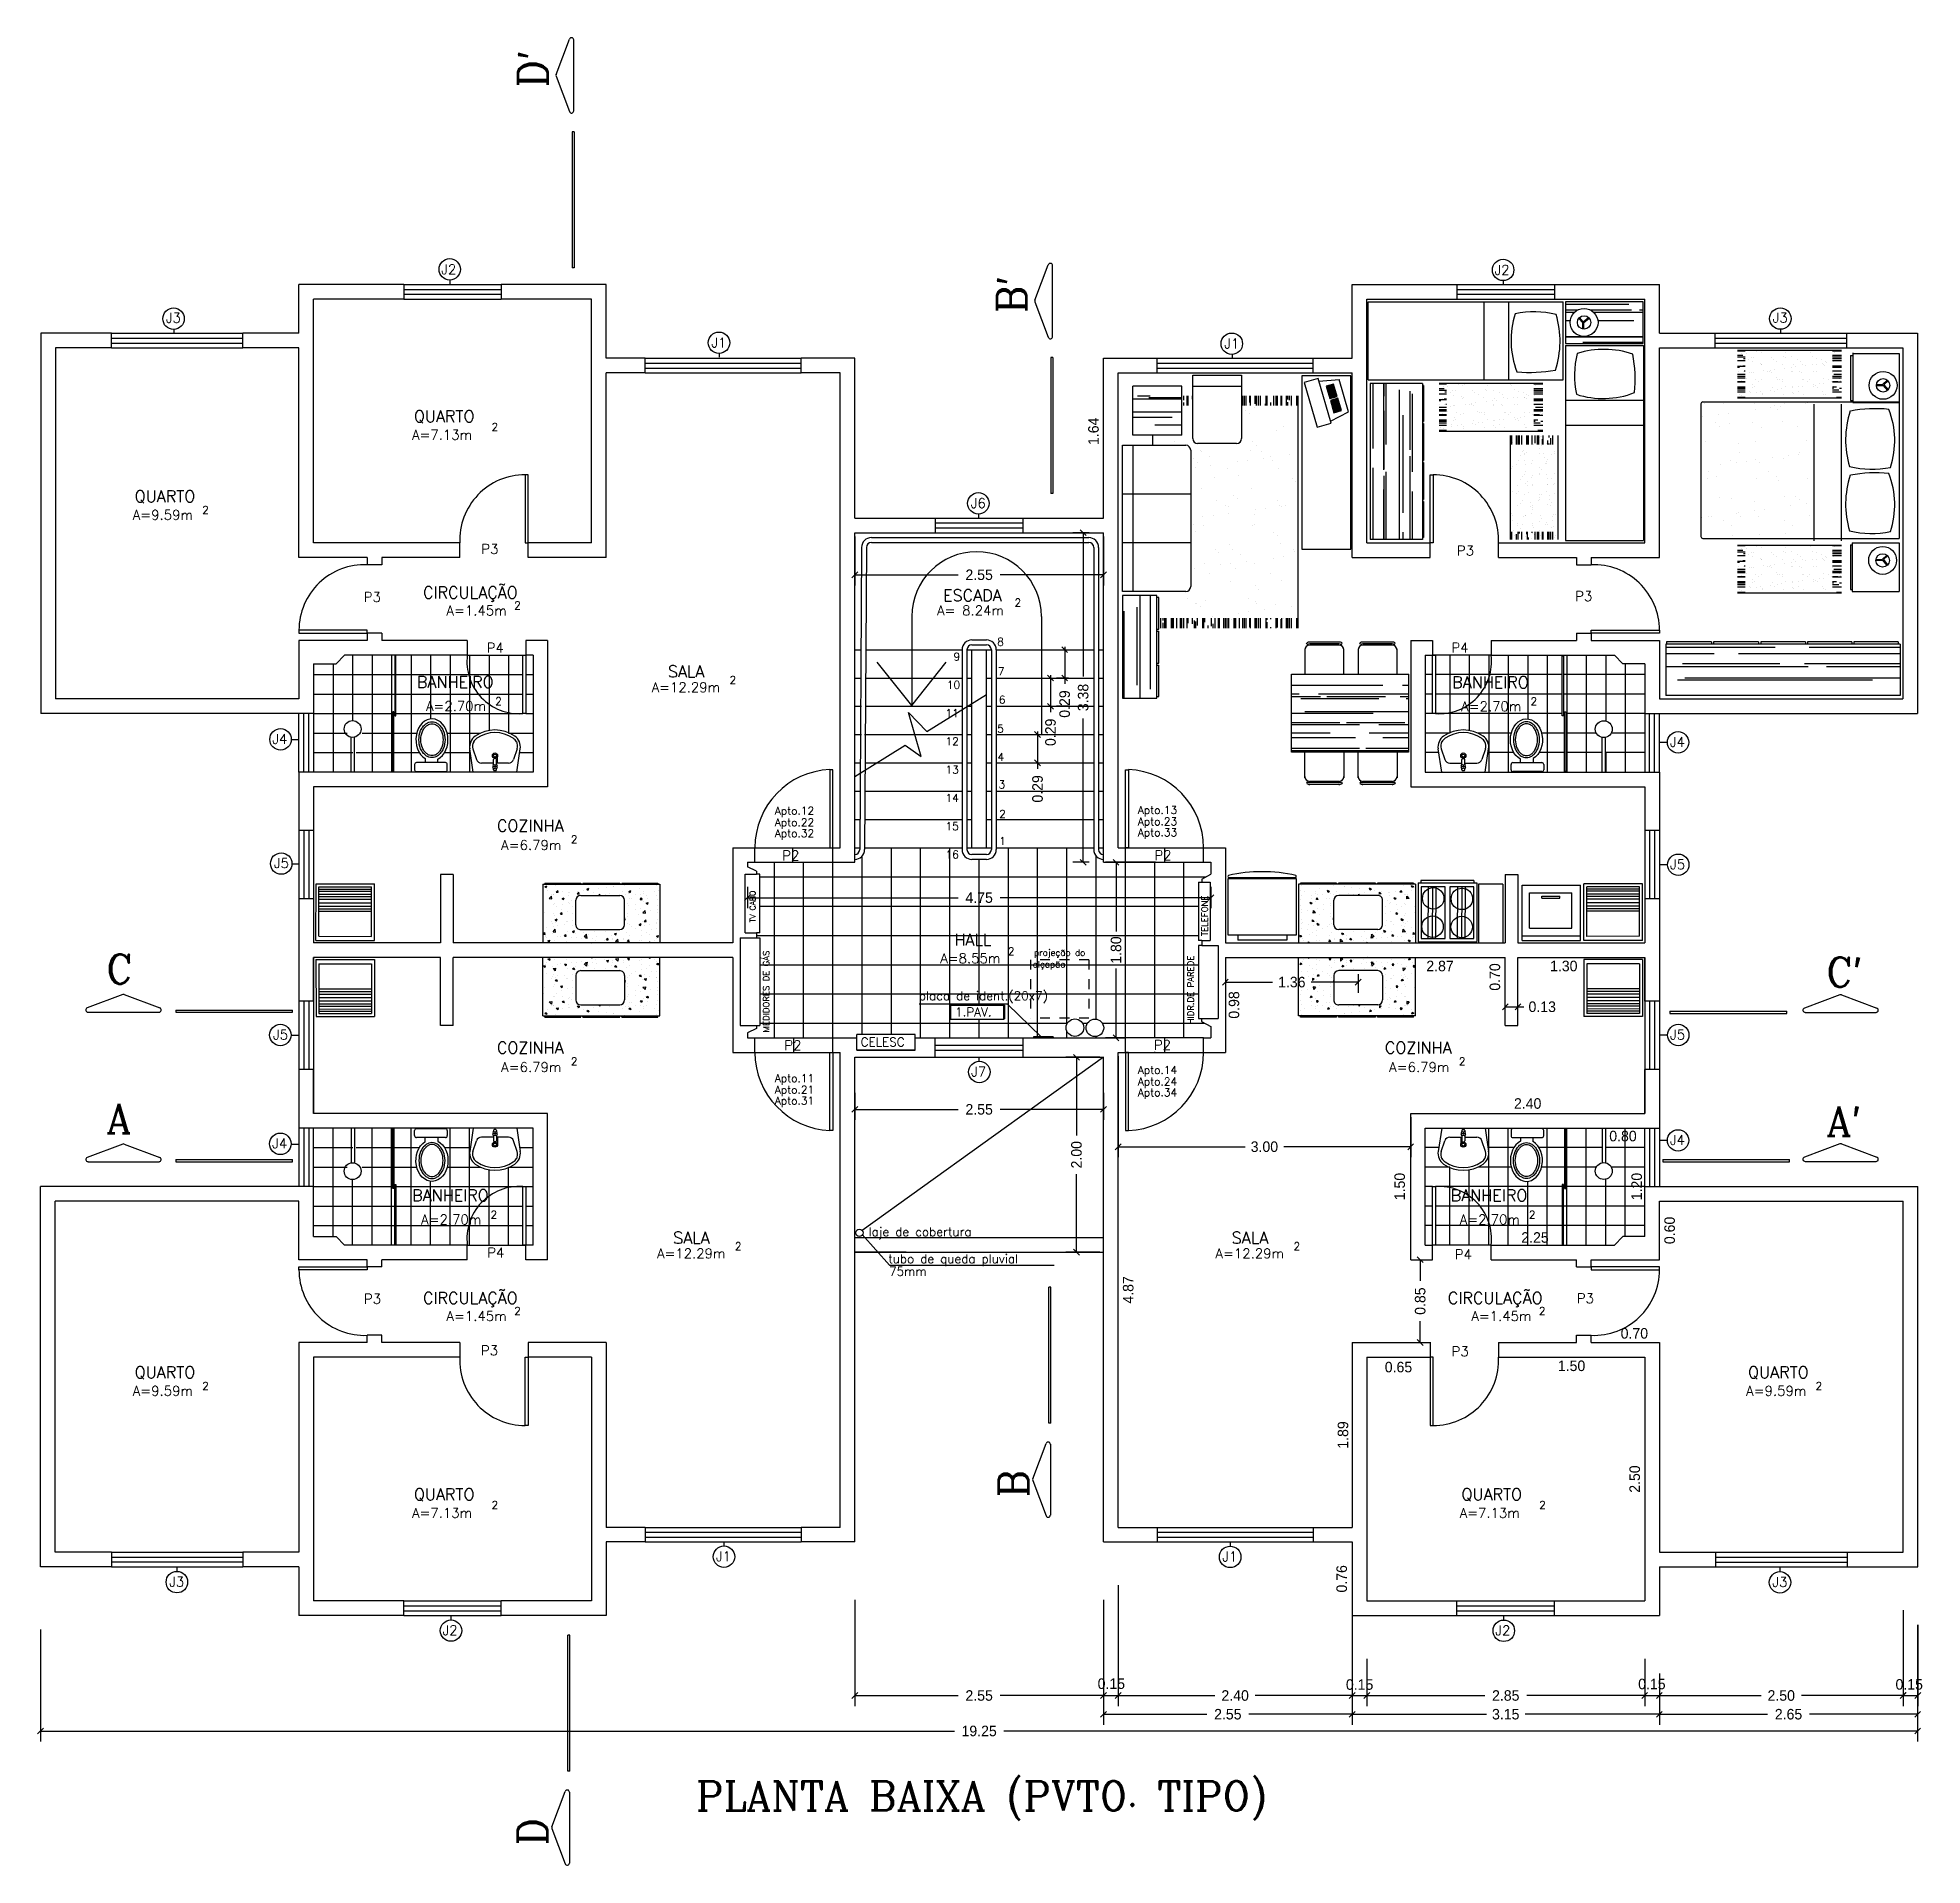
# Model space of a CAD drawing. Extents: x 11 to 119, y 71 to 102.
# Drawn here: x 37.49 to 56.82, y 82.97 to 101.72 of the extents above; entities that cross this region are included whole.
import ezdxf

# ---------------------------------------------------------------- set-up
doc = ezdxf.new("R2010")
doc.units = 0
doc.header["$LTSCALE"] = 20
doc.linetypes.add('DASHED2', pattern=[0.375, 0.25, -0.125])
doc.layers.get('0').update_dxf_attribs({"linetype": 'CONTINUOUS'})
doc.layers.get('DEFPOINTS').update_dxf_attribs({"linetype": 'CONTINUOUS'})
for name, color, linetype in [('COTA', 244, 'CONTINUOUS'), ('COTAS', 244, 'CONTINUOUS'), ('EQUIPAMENTOS', 1, 'CONTINUOUS'), ('ESCADA', 5, 'CONTINUOUS'), ('ESQUADRIAS', 244, 'CONTINUOUS'), ('PAREDE', 7, 'CONTINUOUS'), ('PAREDES', 7, 'CONTINUOUS'), ('PISO', 30, 'CONTINUOUS'), ('TERRENOEMCORTE', 244, 'CONTINUOUS'), ('TEXTO', 1, 'CONTINUOUS')]:
    doc.layers.add(name, color=color, linetype=linetype)
doc.styles.add('ROMANC', font='ROMANC.SHX')
doc.dimstyles.get("Standard").update_dxf_attribs({"dimtxt": 0.18, "dimasz": 0.18, "dimexe": 0.18, "dimexo": 0.0625, "dimgap": 0.09, "dimtad": 0, "dimtih": 1, "dimtoh": 1, "dimzin": 0, "dimtxsty": 'STANDARD', "dimcen": 0.09, "dimclrt": 30, "dimazin": 3, "dimtfac": 1, "dimtdec": 4, "dimtofl": 0, "dimtmove": 0, "dimatfit": 3, "dimtolj": 1, "dimtzin": 0})

msp = doc.modelspace()

# ---------------------------------------------------------------- texts
at = {"color": 30, "linetype": 'BYBLOCK', "ltscale": 0.2, "char_height": 0.108, "attachment_point": 4}
for insert in [(48.359, 84.836), (50.905, 84.827), (53.902, 84.833), (56.541, 84.829)]:
    msp.add_mtext('\\A1;0.15', dxfattribs=dict(at, insert=insert))
at = {"layer": 'ESCADA', "color": 1, "ltscale": 0.3, "style": 'ROMANC'}
for s, p in [('8', (47.327, 95.481)), ('9', (46.882, 95.329)), ('10', (46.813, 95.04)), ('7', (47.337, 95.178)), ('6', (47.346, 94.887)), ('11', (46.8, 94.75)), ('12', (46.8, 94.46)), ('5', (47.329, 94.591)), ('4', (47.331, 94.3)), ('13', (46.8, 94.17)), ('14', (46.8, 93.88)), ('3', (47.341, 94.018)), ('2', (47.348, 93.716)), ('15', (46.8, 93.59)), ('16', (46.8, 93.3)), ('1', (47.348, 93.438))]:
    msp.add_text(s, height=0.08, dxfattribs=at).set_placement(p)
at = {"layer": 'ESQUADRIAS', "color": 1, "ltscale": 0.3, "style": 'ROMANC'}
for s, p in [('J2', (41.628, 99.291)), ('J2', (52.429, 99.285)), ('J3', (38.804, 98.794)), ('J3', (55.281, 98.795)), ('J4', (39.896, 94.475)), ('J5', (39.912, 93.202)), ('J5', (39.903, 91.443)), ('J4', (39.894, 90.327)), ('J1', (44.445, 86.093)), ('J1', (49.636, 86.091)), ('J3', (38.838, 85.832)), ('J3', (55.278, 85.83)), ('J2', (41.641, 85.335)), ('J2', (52.437, 85.333))]:
    msp.add_text(s, height=0.1, rotation=360, dxfattribs=at).set_placement(p)
for s, p in [('P4', (42.094, 95.41)), ('P4', (51.986, 95.411)), ('J4', (54.227, 94.445)), ('P2', (45.125, 93.28)), ('P2', (48.941, 93.281)), ('J5', (54.229, 93.189)), ('P2', (45.146, 91.333)), ('P2', (48.936, 91.336)), ('J5', (54.229, 91.443)), ('J7', (47.062, 91.064)), ('J4', (54.227, 90.362)), ('P4', (42.1, 89.208)), ('P4', (52.021, 89.189))]:
    msp.add_text(s, height=0.1, dxfattribs=at).set_placement(p)
at = {"layer": 'TEXTO', "color": 3, "linetype": 'CONTINUOUS', "ltscale": 0.3, "style": 'ROMANC'}
for s, p in [("D'", (42.717, 101.207)), ("B'", (47.627, 98.893)), ('B', (47.645, 86.748)), ('D', (42.714, 83.179))]:
    msp.add_text(s, height=0.3, rotation=90, dxfattribs=at).set_placement(p)
at = {"layer": 'TEXTO', "color": 1, "ltscale": 0.3, "style": 'ROMANC'}
for s, height, rotation, p in [('J1', 0.1, 360, (44.398, 98.54)), ('J1', 0.1, 360, (49.657, 98.53)), ('QUARTO', 0.12, 360, (41.347, 97.775)), ('A=7.13m', 0.1, 360, (41.328, 97.594)), ('2', 0.08, 360, (42.144, 97.685)), ('QUARTO', 0.12, 360, (38.484, 96.954)), ('A=9.59m', 0.1, 360, (38.465, 96.773)), ('2', 0.08, 360, (39.175, 96.833)), ('CIRCULAÇÃO', 0.12, 360, (41.441, 95.967)), ('A=1.45m', 0.1, 360, (41.682, 95.792)), ('2', 0.08, 360, (42.375, 95.854)), ('SALA', 0.12, 360, (43.952, 95.157)), ('BANHEIRO', 0.12, 360, (41.378, 95.049)), ('A=12.29m', 0.1, 360, (43.785, 95.005)), ('2', 0.08, 360, (44.583, 95.09)), ('BANHEIRO', 0.12, 360, (51.994, 95.047)), ('A=2.70m', 0.1, 360, (41.471, 94.812)), ('2', 0.08, 360, (42.182, 94.872)), ('A=2.70m', 0.1, 360, (52.087, 94.81)), ('2', 0.08, 360, (52.797, 94.87)), ('COZINHA', 0.12, 360, (42.198, 93.575)), ('A=6.79m', 0.1, 360, (42.243, 93.387)), ('2', 0.08, 360, (42.958, 93.455)), ('TV CABO', 0.0576, 90, (44.849, 92.643)), ('TELEFONE', 0.064, 90, (49.488, 92.503)), ('MEDIDORES DE GÁS', 0.064, 90, (44.992, 91.515)), ('HIDR.DE PAREDE', 0.064, 90, (49.344, 91.598)), ('COZINHA', 0.12, 360, (42.198, 91.299)), ('COZINHA', 0.12, 360, (51.304, 91.299)), ('2', 0.08, 360, (42.958, 91.178)), ('2', 0.08, 360, (52.064, 91.178)), ('A=6.79m', 0.1, 360, (42.243, 91.11)), ('A=6.79m', 0.1, 360, (51.349, 91.11)), ('BANHEIRO', 0.12, 360, (41.329, 89.785)), ('BANHEIRO', 0.12, 360, (51.979, 89.785)), ('2', 0.08, 360, (42.132, 89.607)), ('2', 0.08, 360, (52.782, 89.607)), ('A=2.70m', 0.1, 360, (41.422, 89.547)), ('A=2.70m', 0.1, 360, (52.072, 89.547)), ('A=12.29m', 0.1, 360, (43.84, 89.199)), ('SALA', 0.12, 360, (44.006, 89.35)), ('2', 0.08, 360, (44.638, 89.283)), ('A=12.29m', 0.1, 360, (49.568, 89.199)), ('SALA', 0.12, 360, (49.734, 89.35)), ('2', 0.08, 360, (50.366, 89.283)), ('CIRCULAÇÃO', 0.12, 360, (41.441, 88.732)), ('CIRCULAÇÃO', 0.12, 360, (51.95, 88.732)), ('A=1.45m', 0.1, 360, (41.682, 88.557)), ('2', 0.08, 360, (42.375, 88.619)), ('A=1.45m', 0.1, 360, (52.191, 88.557)), ('2', 0.08, 360, (52.884, 88.619)), ('QUARTO', 0.12, 360, (38.484, 87.971)), ('QUARTO', 0.12, 360, (55.029, 87.971)), ('A=9.59m', 0.1, 360, (38.465, 87.79)), ('2', 0.08, 360, (39.175, 87.85)), ('A=9.59m', 0.1, 360, (55.01, 87.79)), ('2', 0.08, 360, (55.72, 87.85)), ('QUARTO', 0.12, 360, (41.347, 86.719)), ('QUARTO', 0.12, 360, (52.09, 86.719)), ('A=7.13m', 0.1, 360, (41.328, 86.538)), ('2', 0.08, 360, (42.144, 86.629)), ('A=7.13m', 0.1, 360, (52.071, 86.538)), ('2', 0.08, 360, (52.887, 86.629))]:
    msp.add_text(s, height=height, rotation=rotation, dxfattribs=at).set_placement(p)
for s, height, p in [('J6', 0.1, (47.058, 96.893)), ('P3', 0.1, (42.038, 96.423)), ('P3', 0.1, (52.043, 96.407)), ('ESCADA', 0.12, (46.774, 95.938)), ('P3', 0.1, (40.833, 95.931)), ('A= 8.24m', 0.1, (46.713, 95.793)), ('2', 0.08, (47.505, 95.884)), ('P3', 0.1, (53.256, 95.939)), ('Apto.12', 0.08, (45.049, 93.749)), ('Apto.13', 0.08, (48.771, 93.757)), ('Apto.22', 0.08, (45.049, 93.63)), ('Apto.32', 0.08, (45.049, 93.518)), ('Apto.23', 0.08, (48.771, 93.639)), ('Apto.33', 0.08, (48.771, 93.526)), ('HALL', 0.12, (46.89, 92.406)), ('2', 0.08, (47.439, 92.307)), ('A=8.55m', 0.1, (46.745, 92.226)), ('alçapão', 0.065, (47.692, 92.182)), ('projeção do', 0.065, (47.706, 92.301)), ('placa de ident.(20x7)', 0.09, (46.526, 91.846)), ('1.PAV.', 0.09, (46.897, 91.68)), ('CELESC', 0.09, (45.929, 91.372)), ('Apto.11', 0.08, (45.049, 91.006)), ('Apto.14', 0.08, (48.771, 91.091)), ('Apto.24', 0.08, (48.771, 90.972)), ('Apto.21', 0.08, (45.049, 90.888)), ('Apto.31', 0.08, (45.049, 90.776)), ('Apto.34', 0.08, (48.771, 90.86)), ('P3', 0.1, (40.835, 88.733)), ('P3', 0.1, (53.273, 88.739)), ('P3', 0.1, (42.035, 88.204)), ('P3', 0.1, (51.989, 88.194))]:
    msp.add_text(s, height=height, dxfattribs=at).set_placement(p)
at = {"layer": 'TEXTO', "color": 3, "linetype": 'CONTINUOUS', "ltscale": 0.3, "style": 'ROMANC'}
for s, p in [('C', (38.192, 92.015)), ("C'", (55.83, 91.984)), ('A', (38.192, 90.482)), ("A'", (55.83, 90.455))]:
    msp.add_text(s, height=0.3, dxfattribs=at).set_placement(p)
at = {"layer": 'TEXTO', "color": 244, "ltscale": 0.3, "style": 'ROMANC'}
for s, p in [(' laje de cobertura', (45.948, 89.426)), ('tubo de queda pluvial', (46.212, 89.149)), ('75mm', (46.22, 89.02))]:
    msp.add_text(s, height=0.09, dxfattribs=at).set_placement(p)
at = {"layer": 'TEXTO', "color": 5, "ltscale": 0.3, "style": 'ROMANC'}
msp.add_text('PLANTA BAIXA (PVTO. TIPO)', height=0.3, dxfattribs=at).set_placement((44.24, 83.537))

# ---------------------------------------------------------------- blocks, each defined once
blk = doc.blocks.new('_OBLIQUE')
at = {"color": 0, "linetype": 'BYBLOCK'}
blk.add_line((-0.5, -0.5), (0.5, 0.5), dxfattribs=at)
blk = doc.blocks.new('*D88')
at = {"color": 0, "linetype": 'BYBLOCK', "ltscale": 0.2}
for p, q in [((30.931, 94.559), (30.931, 93.47)), ((33.481, 94.559), (33.481, 93.47)), ((30.931, 93.578), (31.99, 93.578)), ((33.481, 93.578), (32.422, 93.578))]:
    blk.add_line(p, q, dxfattribs=at)
at = {"layer": 'DEFPOINTS', "color": 0, "linetype": 'BYBLOCK', "ltscale": 0.2}
for p in [(30.931, 94.596), (33.481, 94.596), (33.481, 93.578)]:
    blk.add_point(p, dxfattribs=at)
at = {"color": 0, "linetype": 'BYBLOCK', "ltscale": 0.2, "xscale": 0.06, "yscale": 0.06, "zscale": 0.06, "rotation": 180}
blk.add_blockref('_OBLIQUE', (30.931, 93.578), dxfattribs=at)
at = {"color": 0, "linetype": 'BYBLOCK', "ltscale": 0.2, "xscale": 0.06, "yscale": 0.06, "zscale": 0.06}
blk.add_blockref('_OBLIQUE', (33.481, 93.578), dxfattribs=at)
at = {"color": 30, "linetype": 'BYBLOCK', "ltscale": 0.2, "insert": (32.206, 93.578), "char_height": 0.108, "attachment_point": 5}
blk.add_mtext('\\A1;2.55', dxfattribs=at)
blk = doc.blocks.new('*D92')
at = {"color": 0, "linetype": 'BYBLOCK', "ltscale": 0.2}
for p, q in [((33.481, 94.559), (33.481, 93.278)), ((36.031, 94.559), (36.031, 93.278)), ((33.481, 93.386), (34.54, 93.386)), ((36.031, 93.386), (34.972, 93.386))]:
    blk.add_line(p, q, dxfattribs=at)
at = {"layer": 'DEFPOINTS', "color": 0, "linetype": 'BYBLOCK', "ltscale": 0.2}
for p in [(33.481, 94.596), (36.031, 94.596), (36.031, 93.386)]:
    blk.add_point(p, dxfattribs=at)
at = {"color": 0, "linetype": 'BYBLOCK', "ltscale": 0.2, "xscale": 0.06, "yscale": 0.06, "zscale": 0.06, "rotation": 180}
blk.add_blockref('_OBLIQUE', (33.481, 93.386), dxfattribs=at)
at = {"color": 0, "linetype": 'BYBLOCK', "ltscale": 0.2, "xscale": 0.06, "yscale": 0.06, "zscale": 0.06}
blk.add_blockref('_OBLIQUE', (36.031, 93.386), dxfattribs=at)
at = {"color": 30, "linetype": 'BYBLOCK', "ltscale": 0.2, "insert": (34.756, 93.386), "char_height": 0.108, "attachment_point": 5}
blk.add_mtext('\\A1;2.55', dxfattribs=at)
blk = doc.blocks.new('*D89')
at = {"color": 0, "linetype": 'BYBLOCK', "ltscale": 0.2}
for p, q in [((36.031, 94.709), (36.031, 93.47)), ((33.631, 93.578), (34.624, 93.578)), ((36.031, 93.578), (35.038, 93.578))]:
    blk.add_line(p, q, dxfattribs=at)
at = {"layer": 'DEFPOINTS', "color": 0, "linetype": 'BYBLOCK', "ltscale": 0.2}
for p in [(33.631, 94.746), (36.031, 94.746), (36.031, 93.578)]:
    blk.add_point(p, dxfattribs=at)
at = {"color": 0, "linetype": 'BYBLOCK', "ltscale": 0.2, "xscale": 0.06, "yscale": 0.06, "zscale": 0.06, "rotation": 180}
blk.add_blockref('_OBLIQUE', (33.631, 93.578), dxfattribs=at)
at = {"color": 0, "linetype": 'BYBLOCK', "ltscale": 0.2, "xscale": 0.06, "yscale": 0.06, "zscale": 0.06}
blk.add_blockref('_OBLIQUE', (36.031, 93.578), dxfattribs=at)
at = {"color": 30, "linetype": 'BYBLOCK', "ltscale": 0.2, "insert": (34.831, 93.578), "char_height": 0.108, "attachment_point": 5}
blk.add_mtext('\\A1;2.40', dxfattribs=at)
blk = doc.blocks.new('*D93')
at = {"color": 0, "linetype": 'BYBLOCK', "ltscale": 0.2}
for p, q in [((39.181, 93.804), (39.181, 93.278)), ((36.031, 93.386), (37.408, 93.386)), ((39.181, 93.386), (37.804, 93.386))]:
    blk.add_line(p, q, dxfattribs=at)
at = {"layer": 'DEFPOINTS', "color": 0, "linetype": 'BYBLOCK', "ltscale": 0.2}
for p in [(36.031, 94.596), (39.181, 93.841), (39.181, 93.386)]:
    blk.add_point(p, dxfattribs=at)
at = {"color": 0, "linetype": 'BYBLOCK', "ltscale": 0.2, "xscale": 0.06, "yscale": 0.06, "zscale": 0.06, "rotation": 180}
blk.add_blockref('_OBLIQUE', (36.031, 93.386), dxfattribs=at)
at = {"color": 0, "linetype": 'BYBLOCK', "ltscale": 0.2, "xscale": 0.06, "yscale": 0.06, "zscale": 0.06}
blk.add_blockref('_OBLIQUE', (39.181, 93.386), dxfattribs=at)
at = {"color": 30, "linetype": 'BYBLOCK', "ltscale": 0.2, "insert": (37.606, 93.386), "char_height": 0.108, "attachment_point": 5}
blk.add_mtext('\\A1;3.15', dxfattribs=at)
blk = doc.blocks.new('*D90')
at = {"color": 0, "linetype": 'BYBLOCK', "ltscale": 0.2}
for p, q in [((39.031, 93.954), (39.031, 93.47)), ((36.181, 93.578), (37.39, 93.578)), ((39.031, 93.578), (37.822, 93.578))]:
    blk.add_line(p, q, dxfattribs=at)
at = {"layer": 'DEFPOINTS', "color": 0, "linetype": 'BYBLOCK', "ltscale": 0.2}
for p in [(36.181, 93.991), (39.031, 93.991), (39.031, 93.578)]:
    blk.add_point(p, dxfattribs=at)
at = {"color": 0, "linetype": 'BYBLOCK', "ltscale": 0.2, "xscale": 0.06, "yscale": 0.06, "zscale": 0.06, "rotation": 180}
blk.add_blockref('_OBLIQUE', (36.181, 93.578), dxfattribs=at)
at = {"color": 0, "linetype": 'BYBLOCK', "ltscale": 0.2, "xscale": 0.06, "yscale": 0.06, "zscale": 0.06}
blk.add_blockref('_OBLIQUE', (39.031, 93.578), dxfattribs=at)
at = {"color": 30, "linetype": 'BYBLOCK', "ltscale": 0.2, "insert": (37.606, 93.578), "char_height": 0.108, "attachment_point": 5}
blk.add_mtext('\\A1;2.85', dxfattribs=at)
blk = doc.blocks.new('*D94')
at = {"color": 0, "linetype": 'BYBLOCK', "ltscale": 0.2}
for p, q in [((41.83, 94.303), (41.83, 93.278)), ((39.181, 93.386), (40.29, 93.386)), ((41.83, 93.386), (40.722, 93.386))]:
    blk.add_line(p, q, dxfattribs=at)
at = {"layer": 'DEFPOINTS', "color": 0, "linetype": 'BYBLOCK', "ltscale": 0.2}
for p in [(41.83, 94.34), (39.181, 93.841), (41.83, 93.386)]:
    blk.add_point(p, dxfattribs=at)
at = {"color": 0, "linetype": 'BYBLOCK', "ltscale": 0.2, "xscale": 0.06, "yscale": 0.06, "zscale": 0.06, "rotation": 180}
blk.add_blockref('_OBLIQUE', (39.181, 93.386), dxfattribs=at)
at = {"color": 0, "linetype": 'BYBLOCK', "ltscale": 0.2, "xscale": 0.06, "yscale": 0.06, "zscale": 0.06}
blk.add_blockref('_OBLIQUE', (41.83, 93.386), dxfattribs=at)
at = {"color": 30, "linetype": 'BYBLOCK', "ltscale": 0.2, "insert": (40.506, 93.386), "char_height": 0.108, "attachment_point": 5}
blk.add_mtext('\\A1;2.65', dxfattribs=at)
blk = doc.blocks.new('*D91')
at = {"color": 0, "linetype": 'BYBLOCK', "ltscale": 0.2}
for p, q in [((41.68, 94.453), (41.68, 93.47)), ((39.181, 93.578), (40.224, 93.578)), ((41.68, 93.578), (40.638, 93.578))]:
    blk.add_line(p, q, dxfattribs=at)
at = {"layer": 'DEFPOINTS', "color": 0, "linetype": 'BYBLOCK', "ltscale": 0.2}
for p in [(41.68, 94.49), (39.181, 93.841), (41.68, 93.578)]:
    blk.add_point(p, dxfattribs=at)
at = {"color": 0, "linetype": 'BYBLOCK', "ltscale": 0.2, "xscale": 0.06, "yscale": 0.06, "zscale": 0.06, "rotation": 180}
blk.add_blockref('_OBLIQUE', (39.181, 93.578), dxfattribs=at)
at = {"color": 0, "linetype": 'BYBLOCK', "ltscale": 0.2, "xscale": 0.06, "yscale": 0.06, "zscale": 0.06}
blk.add_blockref('_OBLIQUE', (41.68, 93.578), dxfattribs=at)
at = {"color": 30, "linetype": 'BYBLOCK', "ltscale": 0.2, "insert": (40.431, 93.578), "char_height": 0.108, "attachment_point": 5}
blk.add_mtext('\\A1;2.50', dxfattribs=at)
blk = doc.blocks.new('*D87')
at = {"color": 0, "linetype": 'BYBLOCK', "ltscale": 0.2}
for p, q in [((22.581, 94.255), (22.581, 93.106)), ((41.83, 94.255), (41.83, 93.106)), ((22.581, 93.214), (31.954, 93.214)), ((41.83, 93.214), (32.458, 93.214))]:
    blk.add_line(p, q, dxfattribs=at)
at = {"layer": 'DEFPOINTS', "color": 0, "linetype": 'BYBLOCK', "ltscale": 0.2}
for p in [(22.581, 94.293), (41.83, 94.292), (41.83, 93.214)]:
    blk.add_point(p, dxfattribs=at)
at = {"color": 0, "linetype": 'BYBLOCK', "ltscale": 0.2, "xscale": 0.06, "yscale": 0.06, "zscale": 0.06, "rotation": 180}
blk.add_blockref('_OBLIQUE', (22.581, 93.214), dxfattribs=at)
at = {"color": 0, "linetype": 'BYBLOCK', "ltscale": 0.2, "xscale": 0.06, "yscale": 0.06, "zscale": 0.06}
blk.add_blockref('_OBLIQUE', (41.83, 93.214), dxfattribs=at)
at = {"color": 30, "linetype": 'BYBLOCK', "ltscale": 0.2, "insert": (32.206, 93.214), "char_height": 0.108, "attachment_point": 5}
blk.add_mtext('\\A1;19.25', dxfattribs=at)
blk = doc.blocks.new('*X2')
at = {"color": 0}
for p, q in [((20.933, 60.378), (20.954, 60.386)), ((20.933, 60.378), (20.948, 60.368)), ((20.948, 60.368), (20.954, 60.386)), ((20.958, 60.336), (20.958, 60.336)), ((20.965, 60.397), (20.965, 60.397)), ((21.025, 60.299), (21.025, 60.299)), ((21.029, 60.399), (21.029, 60.399)), ((21.042, 60.386), (21.042, 60.386)), ((21.052, 60.323), (21.066, 60.34)), ((21.052, 60.323), (21.07, 60.321)), ((21.07, 60.321), (21.066, 60.34)), ((21.118, 60.329), (21.118, 60.329)), ((21.177, 60.319), (21.177, 60.319)), ((21.189, 60.318), (21.189, 60.318)), ((21.265, 60.328), (21.265, 60.328)), ((21.267, 60.304), (21.282, 60.321)), ((21.267, 60.304), (21.285, 60.302)), ((21.278, 60.322), (21.278, 60.322)), ((21.285, 60.302), (21.282, 60.321)), ((21.332, 60.341), (21.332, 60.341)), ((21.364, 60.354), (21.385, 60.362)), ((21.364, 60.354), (21.379, 60.344)), ((21.378, 60.343), (21.378, 60.343)), ((21.379, 60.344), (21.385, 60.362)), ((21.438, 60.315), (21.438, 60.315)), ((21.485, 60.289), (21.497, 60.302)), ((21.486, 60.362), (21.486, 60.362)), ((21.499, 60.289), (21.497, 60.302)), ((21.554, 60.297), (21.554, 60.297)), ((21.568, 60.368), (21.568, 60.368)), ((21.598, 60.309), (21.598, 60.309)), ((21.638, 60.382), (21.638, 60.382)), ((21.643, 60.378), (21.643, 60.378)), ((21.729, 60.327), (21.729, 60.327)), ((21.756, 60.393), (21.756, 60.393)), ((21.759, 60.302), (21.759, 60.302)), ((21.79, 60.304), (21.79, 60.304)), ((21.795, 60.33), (21.816, 60.338)), ((21.795, 60.33), (21.81, 60.32)), ((21.81, 60.32), (21.816, 60.338)), ((21.867, 60.299), (21.867, 60.299)), ((21.904, 60.357), (21.904, 60.357)), ((21.942, 60.309), (21.942, 60.309)), ((21.944, 60.325), (21.944, 60.325)), ((22.056, 60.324), (22.056, 60.324)), ((22.079, 60.387), (22.079, 60.387)), ((22.096, 60.344), (22.096, 60.344)), ((20.921, 60.175), (20.921, 60.175)), ((20.927, 60.111), (20.927, 60.111)), ((20.978, 60.258), (21.001, 60.282)), ((20.978, 60.258), (21.005, 60.254)), ((21, 60.293), (21, 60.293)), ((21.005, 60.254), (21.002, 60.282)), ((21.021, 60.295), (21.021, 60.295)), ((21.021, 60.2), (21.021, 60.2)), ((21.03, 60.207), (21.03, 60.207)), ((21.058, 60.176), (21.058, 60.176)), ((21.094, 60.097), (21.108, 60.114)), ((21.101, 60.141), (21.101, 60.141)), ((21.112, 60.095), (21.108, 60.114)), ((21.111, 60.2), (21.111, 60.2)), ((21.112, 60.257), (21.133, 60.265)), ((21.112, 60.257), (21.127, 60.247)), ((21.127, 60.247), (21.133, 60.265)), ((21.169, 60.119), (21.169, 60.119)), ((21.173, 60.219), (21.173, 60.219)), ((21.181, 60.289), (21.181, 60.289)), ((21.186, 60.21), (21.186, 60.21)), ((21.205, 60.237), (21.205, 60.237)), ((21.219, 60.17), (21.219, 60.17)), ((21.22, 60.106), (21.22, 60.106)), ((21.783, 60.104), (21.783, 60.104)), ((21.786, 60.204), (21.786, 60.204)), ((21.788, 60.181), (21.788, 60.181)), ((21.801, 60.261), (21.801, 60.261)), ((21.822, 60.261), (21.822, 60.261)), ((21.859, 60.143), (21.859, 60.143)), ((21.863, 60.191), (21.863, 60.191)), ((21.913, 60.247), (21.927, 60.265)), ((21.913, 60.247), (21.931, 60.246)), ((21.916, 60.156), (21.916, 60.156)), ((21.919, 60.295), (21.919, 60.295)), ((21.931, 60.246), (21.927, 60.265)), ((21.937, 60.126), (21.937, 60.126)), ((21.939, 60.109), (21.962, 60.133)), ((21.939, 60.109), (21.965, 60.105)), ((21.941, 60.225), (21.941, 60.225)), ((21.965, 60.105), (21.962, 60.133)), ((21.974, 60.209), (21.995, 60.217)), ((21.974, 60.209), (21.989, 60.199)), ((21.976, 60.291), (21.976, 60.291)), ((21.977, 60.206), (21.977, 60.206)), ((21.982, 60.255), (21.982, 60.255)), ((21.989, 60.199), (21.995, 60.217)), ((22.019, 60.136), (22.019, 60.136)), ((22.079, 60.288), (22.079, 60.288)), ((22.087, 60.113), (22.087, 60.113)), ((22.088, 60.145), (22.088, 60.145)), ((22.091, 60.186), (22.091, 60.186)), ((22.092, 60.245), (22.092, 60.245)), ((20.953, 59.963), (20.953, 59.963)), ((21, 60.023), (21, 60.023)), ((21.014, 60), (21.014, 60)), ((21.018, 60.1), (21.018, 60.1)), ((21.018, 59.916), (21.041, 59.941)), ((21.018, 59.916), (21.045, 59.912)), ((21.028, 59.973), (21.028, 59.973)), ((21.032, 60.081), (21.032, 60.081)), ((21.039, 60.039), (21.06, 60.047)), ((21.039, 60.039), (21.054, 60.029)), ((21.041, 60.006), (21.041, 60.006)), ((21.045, 59.912), (21.041, 59.941)), ((21.054, 60.029), (21.06, 60.047)), ((21.063, 59.983), (21.063, 59.983)), ((21.094, 60.097), (21.112, 60.095)), ((21.107, 60.091), (21.107, 60.091)), ((21.141, 59.988), (21.141, 59.988)), ((21.16, 60.016), (21.16, 60.016)), ((21.162, 59.919), (21.162, 59.919)), ((21.166, 60.019), (21.166, 60.019)), ((21.216, 60.036), (21.216, 60.036)), ((21.218, 59.919), (21.239, 59.927)), ((21.218, 59.919), (21.233, 59.909)), ((21.223, 59.976), (21.223, 59.976)), ((21.233, 59.909), (21.239, 59.927)), ((21.441, 59.919), (21.441, 59.919)), ((21.554, 59.917), (21.554, 59.917)), ((21.752, 60.056), (21.754, 60.058)), ((21.752, 60.039), (21.757, 60.039)), ((21.757, 60.039), (21.754, 60.058)), ((21.779, 60.005), (21.779, 60.005)), ((21.784, 60.073), (21.784, 60.073)), ((21.801, 59.989), (21.801, 59.989)), ((21.819, 59.969), (21.819, 59.969)), ((21.864, 59.949), (21.864, 59.949)), ((21.898, 60.088), (21.898, 60.088)), ((21.901, 59.991), (21.922, 59.999)), ((21.901, 59.991), (21.916, 59.981)), ((21.904, 59.977), (21.904, 59.977)), ((21.916, 59.981), (21.922, 59.999)), ((21.93, 59.926), (21.93, 59.926)), ((21.933, 60.026), (21.933, 60.026)), ((21.954, 60.022), (21.969, 60.039)), ((21.954, 60.022), (21.972, 60.02)), ((21.961, 59.982), (21.961, 59.982)), ((21.972, 60.02), (21.969, 60.039)), ((21.975, 59.911), (21.975, 59.911)), ((22.008, 59.994), (22.008, 59.994)), ((22.024, 59.942), (22.024, 59.942)), ((22.078, 60.007), (22.078, 60.007)), ((22.081, 59.945), (22.081, 59.945)), ((22.083, 60.004), (22.083, 60.004)), ((22.085, 60.045), (22.085, 60.045)), ((20.92, 59.89), (20.934, 59.907)), ((20.92, 59.89), (20.938, 59.889)), ((20.938, 59.889), (20.935, 59.907)), ((20.94, 59.871), (20.94, 59.871)), ((20.949, 59.855), (20.949, 59.855)), ((20.966, 59.822), (20.987, 59.83)), ((20.966, 59.822), (20.981, 59.812)), ((20.981, 59.812), (20.987, 59.83)), ((21.01, 59.9), (21.01, 59.9)), ((21.029, 59.827), (21.029, 59.827)), ((21.062, 59.87), (21.062, 59.87)), ((21.1, 59.864), (21.1, 59.864)), ((21.135, 59.871), (21.15, 59.889)), ((21.135, 59.871), (21.153, 59.87)), ((21.153, 59.87), (21.15, 59.889)), ((21.158, 59.819), (21.158, 59.819)), ((21.204, 59.857), (21.204, 59.857)), ((21.252, 59.895), (21.252, 59.895)), ((21.261, 59.857), (21.261, 59.857)), ((21.314, 59.842), (21.314, 59.842)), ((21.327, 59.905), (21.327, 59.905)), ((21.338, 59.867), (21.361, 59.891)), ((21.338, 59.867), (21.365, 59.862)), ((21.35, 59.853), (21.365, 59.87)), ((21.35, 59.853), (21.368, 59.851)), ((21.365, 59.862), (21.361, 59.891)), ((21.368, 59.851), (21.365, 59.87)), ((21.379, 59.887), (21.379, 59.887)), ((21.408, 59.802), (21.418, 59.806)), ((21.417, 59.802), (21.418, 59.806)), ((21.421, 59.85), (21.421, 59.85)), ((21.451, 59.821), (21.451, 59.821)), ((21.468, 59.863), (21.468, 59.863)), ((21.551, 59.826), (21.551, 59.826)), ((21.566, 59.834), (21.58, 59.851)), ((21.566, 59.834), (21.583, 59.832)), ((21.584, 59.832), (21.58, 59.851)), ((21.581, 59.843), (21.581, 59.843)), ((21.62, 59.882), (21.62, 59.882)), ((21.625, 59.851), (21.625, 59.851)), ((21.626, 59.836), (21.626, 59.836)), ((21.649, 59.895), (21.67, 59.903)), ((21.649, 59.895), (21.664, 59.884)), ((21.658, 59.817), (21.682, 59.841)), ((21.658, 59.817), (21.685, 59.813)), ((21.664, 59.884), (21.67, 59.903)), ((21.685, 59.813), (21.682, 59.841)), ((21.74, 59.851), (21.74, 59.851)), ((21.741, 59.837), (21.741, 59.837)), ((21.772, 59.805), (21.772, 59.805)), ((21.776, 59.905), (21.776, 59.905)), ((21.781, 59.815), (21.795, 59.832)), ((21.781, 59.815), (21.799, 59.813)), ((21.799, 59.813), (21.795, 59.832)), ((21.8, 59.881), (21.8, 59.881)), ((21.901, 59.83), (21.901, 59.83)), ((21.926, 59.826), (21.926, 59.826)), ((21.929, 59.876), (21.929, 59.876)), ((22.001, 59.802), (22.01, 59.813)), ((22.005, 59.886), (22.005, 59.886)), ((22.012, 59.802), (22.01, 59.813)), ((22.061, 59.823), (22.061, 59.823)), ((22.077, 59.845), (22.077, 59.845)), ((22.08, 59.871), (22.101, 59.879)), ((22.08, 59.871), (22.095, 59.86)), ((22.09, 59.806), (22.09, 59.806)), ((22.095, 59.86), (22.101, 59.879))]:
    blk.add_line(p, q, dxfattribs=at)
blk = doc.blocks.new('*D63')
at = {"color": 0, "linetype": 'BYBLOCK', "ltscale": 0.2}
for p, q in [((33.335, 105.503), (33.165, 105.503)), ((33.273, 105.503), (33.273, 104.029)), ((33.273, 102.123), (33.273, 103.597)), ((33.335, 102.123), (33.165, 102.123))]:
    blk.add_line(p, q, dxfattribs=at)
at = {"layer": 'DEFPOINTS', "color": 0, "linetype": 'BYBLOCK', "ltscale": 0.2}
for p in [(33.373, 105.503), (33.273, 102.123), (33.373, 102.123)]:
    blk.add_point(p, dxfattribs=at)
at = {"color": 0, "linetype": 'BYBLOCK', "ltscale": 0.2, "xscale": 0.06, "yscale": 0.06, "zscale": 0.06}
for p, rotation in [((33.273, 105.503), 90), ((33.273, 102.123), 270)]:
    blk.add_blockref('_OBLIQUE', p, dxfattribs=dict(at, rotation=rotation))
at = {"color": 30, "linetype": 'BYBLOCK', "ltscale": 0.2, "insert": (33.273, 103.813), "char_height": 0.108, "attachment_point": 5, "rotation": 90}
blk.add_mtext('\\A1;3.38', dxfattribs=at)
blk = doc.blocks.new('*D85')
at = {"layer": 'DEFPOINTS', "color": 0, "linetype": 'BYBLOCK', "ltscale": 0.2}
for p in [(33.735, 100.173), (33.735, 95.303), (33.735, 95.303)]:
    blk.add_point(p, dxfattribs=at)
at = {"color": 30, "linetype": 'BYBLOCK', "ltscale": 0.2, "insert": (33.735, 97.738), "char_height": 0.108, "attachment_point": 5, "rotation": 90}
blk.add_mtext('\\A1;4.87', dxfattribs=at)
blk = doc.blocks.new('*D83')
at = {"layer": 'DEFPOINTS', "color": 0, "linetype": 'BYBLOCK', "ltscale": 0.2}
for p in [(36.631, 99.548), (36.519, 98.048), (36.631, 98.048)]:
    blk.add_point(p, dxfattribs=at)
at = {"color": 30, "linetype": 'BYBLOCK', "ltscale": 0.2, "insert": (36.519, 98.798), "char_height": 0.108, "attachment_point": 5, "rotation": 90}
blk.add_mtext('\\A1;1.50', dxfattribs=at)
blk = doc.blocks.new('*D77')
at = {"layer": 'DEFPOINTS', "color": 0, "linetype": 'BYBLOCK', "ltscale": 0.2}
for p in [(39.181, 98.648), (39.181, 98.048), (39.287, 98.048)]:
    blk.add_point(p, dxfattribs=at)
at = {"color": 30, "linetype": 'BYBLOCK', "ltscale": 0.2, "insert": (39.287, 98.348), "char_height": 0.108, "attachment_point": 5, "rotation": 90}
blk.add_mtext('\\A1;0.60', dxfattribs=at)
blk = doc.blocks.new('*D84')
at = {"layer": 'DEFPOINTS', "color": 0, "linetype": 'BYBLOCK', "ltscale": 0.2}
for p in [(35.937, 97.198), (35.937, 95.303), (35.937, 95.303)]:
    blk.add_point(p, dxfattribs=at)
at = {"color": 30, "linetype": 'BYBLOCK', "ltscale": 0.2, "insert": (35.937, 96.25), "char_height": 0.108, "attachment_point": 5, "rotation": 90}
blk.add_mtext('\\A1;1.89', dxfattribs=at)
blk = doc.blocks.new('*D82')
at = {"layer": 'DEFPOINTS', "color": 0, "linetype": 'BYBLOCK', "ltscale": 0.2}
for p in [(38.929, 97.048), (38.929, 94.548), (38.929, 94.548)]:
    blk.add_point(p, dxfattribs=at)
at = {"color": 30, "linetype": 'BYBLOCK', "ltscale": 0.2, "insert": (38.929, 95.798), "char_height": 0.108, "attachment_point": 5, "rotation": 90}
blk.add_mtext('\\A1;2.50', dxfattribs=at)
blk = doc.blocks.new('*D95')
at = {"layer": 'DEFPOINTS', "color": 0, "linetype": 'BYBLOCK', "ltscale": 0.2}
for p in [(36.031, 95.153), (35.924, 94.398), (36.031, 94.398)]:
    blk.add_point(p, dxfattribs=at)
at = {"color": 30, "linetype": 'BYBLOCK', "ltscale": 0.2, "insert": (35.924, 94.775), "char_height": 0.108, "attachment_point": 5, "rotation": 90}
blk.add_mtext('\\A1;0.76', dxfattribs=at)
blk = doc.blocks.new('*D79')
at = {"layer": 'DEFPOINTS', "color": 0, "linetype": 'BYBLOCK', "ltscale": 0.2}
for p in [(37.531, 97.048), (39.031, 97.048), (39.031, 96.959)]:
    blk.add_point(p, dxfattribs=at)
at = {"color": 30, "linetype": 'BYBLOCK', "ltscale": 0.2, "insert": (38.281, 96.959), "char_height": 0.108, "attachment_point": 5}
blk.add_mtext('\\A1;1.50', dxfattribs=at)
blk = doc.blocks.new('*D81')
at = {"color": 0, "linetype": 'BYBLOCK', "ltscale": 0.2}
for p, q in [((36.669, 98.048), (36.837, 98.048)), ((36.729, 98.048), (36.729, 97.83)), ((36.729, 97.198), (36.729, 97.416)), ((36.669, 97.198), (36.837, 97.198))]:
    blk.add_line(p, q, dxfattribs=at)
at = {"layer": 'DEFPOINTS', "color": 0, "linetype": 'BYBLOCK', "ltscale": 0.2}
for p in [(36.631, 98.048), (36.631, 97.198), (36.729, 97.198)]:
    blk.add_point(p, dxfattribs=at)
at = {"color": 0, "linetype": 'BYBLOCK', "ltscale": 0.2, "xscale": 0.06, "yscale": 0.06, "zscale": 0.06}
for p, rotation in [((36.729, 98.048), 90), ((36.729, 97.198), 270)]:
    blk.add_blockref('_OBLIQUE', p, dxfattribs=dict(at, rotation=rotation))
at = {"color": 30, "linetype": 'BYBLOCK', "ltscale": 0.2, "insert": (36.729, 97.623), "char_height": 0.108, "attachment_point": 5, "rotation": 90}
blk.add_mtext('\\A1;0.85', dxfattribs=at)
blk = doc.blocks.new('*D80')
at = {"layer": 'DEFPOINTS', "color": 0, "linetype": 'BYBLOCK', "ltscale": 0.2}
for p in [(36.181, 97.048), (36.831, 97.048), (36.831, 96.946)]:
    blk.add_point(p, dxfattribs=at)
at = {"color": 30, "linetype": 'BYBLOCK', "ltscale": 0.2, "insert": (36.506, 96.946), "char_height": 0.108, "attachment_point": 5}
blk.add_mtext('\\A1;0.65', dxfattribs=at)
blk = doc.blocks.new('*D78')
at = {"layer": 'DEFPOINTS', "color": 0, "linetype": 'BYBLOCK', "ltscale": 0.2}
for p in [(38.575, 97.292), (39.275, 97.292), (39.275, 97.292)]:
    blk.add_point(p, dxfattribs=at)
at = {"color": 30, "linetype": 'BYBLOCK', "ltscale": 0.2, "insert": (38.925, 97.292), "char_height": 0.108, "attachment_point": 5}
blk.add_mtext('\\A1;0.70', dxfattribs=at)
blk = doc.blocks.new('*D86')
at = {"color": 0, "linetype": 'BYBLOCK', "ltscale": 0.2}
for p, q in [((33.631, 100.135), (33.631, 99.098)), ((36.631, 99.51), (36.631, 99.098)), ((33.631, 99.206), (34.933, 99.206)), ((36.631, 99.206), (35.329, 99.206))]:
    blk.add_line(p, q, dxfattribs=at)
at = {"layer": 'DEFPOINTS', "color": 0, "linetype": 'BYBLOCK', "ltscale": 0.2}
for p in [(33.631, 100.173), (36.631, 99.548), (36.631, 99.206)]:
    blk.add_point(p, dxfattribs=at)
at = {"color": 0, "linetype": 'BYBLOCK', "ltscale": 0.2, "xscale": 0.06, "yscale": 0.06, "zscale": 0.06, "rotation": 180}
blk.add_blockref('_OBLIQUE', (33.631, 99.206), dxfattribs=at)
at = {"color": 0, "linetype": 'BYBLOCK', "ltscale": 0.2, "xscale": 0.06, "yscale": 0.06, "zscale": 0.06}
blk.add_blockref('_OBLIQUE', (36.631, 99.206), dxfattribs=at)
at = {"color": 30, "linetype": 'BYBLOCK', "ltscale": 0.2, "insert": (35.131, 99.206), "char_height": 0.108, "attachment_point": 5}
blk.add_mtext('\\A1;3.00', dxfattribs=at)
blk = doc.blocks.new('*D70')
at = {"color": 0, "linetype": 'BYBLOCK', "ltscale": 0.2}
for p, q in [((34.731, 101.11), (34.731, 100.786)), ((34.731, 100.894), (35.214, 100.894)), ((36.093, 100.894), (35.61, 100.894)), ((36.093, 100.975), (36.093, 100.786))]:
    blk.add_line(p, q, dxfattribs=at)
at = {"layer": 'DEFPOINTS', "color": 0, "linetype": 'BYBLOCK', "ltscale": 0.2}
for p in [(34.731, 101.148), (36.093, 101.012), (36.093, 100.894)]:
    blk.add_point(p, dxfattribs=at)
at = {"color": 0, "linetype": 'BYBLOCK', "ltscale": 0.2, "xscale": 0.06, "yscale": 0.06, "zscale": 0.06, "rotation": 180}
blk.add_blockref('_OBLIQUE', (34.731, 100.894), dxfattribs=at)
at = {"color": 0, "linetype": 'BYBLOCK', "ltscale": 0.2, "xscale": 0.06, "yscale": 0.06, "zscale": 0.06}
blk.add_blockref('_OBLIQUE', (36.093, 100.894), dxfattribs=at)
at = {"color": 30, "linetype": 'BYBLOCK', "ltscale": 0.2, "insert": (35.412, 100.894), "char_height": 0.108, "attachment_point": 5}
blk.add_mtext('\\A1;1.36', dxfattribs=at)
blk = doc.blocks.new('*D72')
at = {"layer": 'DEFPOINTS', "color": 0, "linetype": 'BYBLOCK', "ltscale": 0.2}
for p in [(34.731, 101.148), (34.731, 100.173), (34.819, 100.173)]:
    blk.add_point(p, dxfattribs=at)
at = {"color": 30, "linetype": 'BYBLOCK', "ltscale": 0.2, "insert": (34.819, 100.66), "char_height": 0.108, "attachment_point": 5, "rotation": 90}
blk.add_mtext('\\A1;0.98', dxfattribs=at)
blk = doc.blocks.new('*D66')
at = {"color": 0, "linetype": 'BYBLOCK', "ltscale": 0.2}
for p, q in [((30.931, 99.759), (30.931, 99.481)), ((33.481, 99.759), (33.481, 99.481)), ((30.931, 99.589), (31.99, 99.589)), ((33.481, 99.589), (32.422, 99.589))]:
    blk.add_line(p, q, dxfattribs=at)
at = {"layer": 'DEFPOINTS', "color": 0, "linetype": 'BYBLOCK', "ltscale": 0.2}
for p in [(30.931, 99.797), (33.481, 99.797), (33.481, 99.589)]:
    blk.add_point(p, dxfattribs=at)
at = {"color": 0, "linetype": 'BYBLOCK', "ltscale": 0.2, "xscale": 0.06, "yscale": 0.06, "zscale": 0.06, "rotation": 180}
blk.add_blockref('_OBLIQUE', (30.931, 99.589), dxfattribs=at)
at = {"color": 0, "linetype": 'BYBLOCK', "ltscale": 0.2, "xscale": 0.06, "yscale": 0.06, "zscale": 0.06}
blk.add_blockref('_OBLIQUE', (33.481, 99.589), dxfattribs=at)
at = {"color": 30, "linetype": 'BYBLOCK', "ltscale": 0.2, "insert": (32.206, 99.589), "char_height": 0.108, "attachment_point": 5}
blk.add_mtext('\\A1;2.55', dxfattribs=at)
blk = doc.blocks.new('*D64')
at = {"color": 0, "linetype": 'BYBLOCK', "ltscale": 0.2}
for p, q in [((33.444, 100.173), (33.096, 100.173)), ((33.204, 100.173), (33.204, 99.372)), ((33.204, 98.175), (33.204, 98.976)), ((33.444, 98.175), (33.096, 98.175))]:
    blk.add_line(p, q, dxfattribs=at)
at = {"layer": 'DEFPOINTS', "color": 0, "linetype": 'BYBLOCK', "ltscale": 0.2}
for p in [(33.481, 100.173), (33.204, 98.175), (33.481, 98.175)]:
    blk.add_point(p, dxfattribs=at)
at = {"color": 0, "linetype": 'BYBLOCK', "ltscale": 0.2, "xscale": 0.06, "yscale": 0.06, "zscale": 0.06}
for p, rotation in [((33.204, 100.173), 90), ((33.204, 98.175), 270)]:
    blk.add_blockref('_OBLIQUE', p, dxfattribs=dict(at, rotation=rotation))
at = {"color": 30, "linetype": 'BYBLOCK', "ltscale": 0.2, "insert": (33.204, 99.174), "char_height": 0.108, "attachment_point": 5, "rotation": 90}
blk.add_mtext('\\A1;2.00', dxfattribs=at)
blk = doc.blocks.new('*D65')
at = {"color": 0, "linetype": 'BYBLOCK', "ltscale": 0.2}
for p, q in [((29.831, 101.872), (29.831, 101.652)), ((34.581, 101.872), (34.581, 101.652)), ((29.831, 101.76), (31.99, 101.76)), ((34.581, 101.76), (32.422, 101.76))]:
    blk.add_line(p, q, dxfattribs=at)
at = {"layer": 'DEFPOINTS', "color": 0, "linetype": 'BYBLOCK', "ltscale": 0.2}
for p in [(29.831, 101.91), (34.581, 101.91), (34.581, 101.76)]:
    blk.add_point(p, dxfattribs=at)
at = {"color": 0, "linetype": 'BYBLOCK', "ltscale": 0.2, "xscale": 0.06, "yscale": 0.06, "zscale": 0.06, "rotation": 180}
blk.add_blockref('_OBLIQUE', (29.831, 101.76), dxfattribs=at)
at = {"color": 0, "linetype": 'BYBLOCK', "ltscale": 0.2, "xscale": 0.06, "yscale": 0.06, "zscale": 0.06}
blk.add_blockref('_OBLIQUE', (34.581, 101.76), dxfattribs=at)
at = {"color": 30, "linetype": 'BYBLOCK', "ltscale": 0.2, "insert": (32.206, 101.76), "char_height": 0.108, "attachment_point": 5}
blk.add_mtext('\\A1;4.75', dxfattribs=at)
blk = doc.blocks.new('*D74')
at = {"layer": 'DEFPOINTS', "color": 0, "linetype": 'BYBLOCK', "ltscale": 0.2}
for p in [(36.781, 98.198), (39.031, 98.275), (39.031, 98.198)]:
    blk.add_point(p, dxfattribs=at)
at = {"color": 30, "linetype": 'BYBLOCK', "ltscale": 0.2, "insert": (37.906, 98.275), "char_height": 0.108, "attachment_point": 5}
blk.add_mtext('\\A1;2.25', dxfattribs=at)
blk = doc.blocks.new('*D73')
at = {"layer": 'DEFPOINTS', "color": 0, "linetype": 'BYBLOCK', "ltscale": 0.2}
for p in [(36.631, 99.649), (36.631, 99.548), (39.031, 99.548)]:
    blk.add_point(p, dxfattribs=at)
at = {"color": 30, "linetype": 'BYBLOCK', "ltscale": 0.2, "insert": (37.831, 99.649), "char_height": 0.108, "attachment_point": 5}
blk.add_mtext('\\A1;2.40', dxfattribs=at)
blk = doc.blocks.new('*D76')
at = {"layer": 'DEFPOINTS', "color": 0, "linetype": 'BYBLOCK', "ltscale": 0.2}
for p in [(38.853, 99.398), (38.853, 98.198), (38.949, 98.198)]:
    blk.add_point(p, dxfattribs=at)
at = {"color": 30, "linetype": 'BYBLOCK', "ltscale": 0.2, "insert": (38.949, 98.798), "char_height": 0.108, "attachment_point": 5, "rotation": 90}
blk.add_mtext('\\A1;1.20', dxfattribs=at)
blk = doc.blocks.new('*D75')
at = {"layer": 'DEFPOINTS', "color": 0, "linetype": 'BYBLOCK', "ltscale": 0.2}
for p in [(38.408, 99.398), (39.208, 99.398), (39.208, 99.315)]:
    blk.add_point(p, dxfattribs=at)
at = {"color": 30, "linetype": 'BYBLOCK', "ltscale": 0.2, "insert": (38.808, 99.315), "char_height": 0.108, "attachment_point": 5}
blk.add_mtext('\\A1;0.80', dxfattribs=at)
blk = doc.blocks.new('*D69')
at = {"color": 0, "linetype": 'BYBLOCK', "ltscale": 0.2}
for p, q in [((37.601, 100.485), (37.601, 100.749)), ((37.731, 100.485), (37.731, 100.749)), ((37.601, 100.641), (37.731, 100.641)), ((37.731, 100.641), (37.791, 100.641))]:
    blk.add_line(p, q, dxfattribs=at)
at = {"layer": 'DEFPOINTS', "color": 0, "linetype": 'BYBLOCK', "ltscale": 0.2}
for p in [(37.731, 100.641), (37.601, 100.448), (37.731, 100.448)]:
    blk.add_point(p, dxfattribs=at)
at = {"color": 0, "linetype": 'BYBLOCK', "ltscale": 0.2, "xscale": 0.06, "yscale": 0.06, "zscale": 0.06, "rotation": 180}
blk.add_blockref('_OBLIQUE', (37.601, 100.641), dxfattribs=at)
at = {"color": 0, "linetype": 'BYBLOCK', "ltscale": 0.2, "xscale": 0.06, "yscale": 0.06, "zscale": 0.06}
blk.add_blockref('_OBLIQUE', (37.731, 100.641), dxfattribs=at)
at = {"color": 30, "linetype": 'BYBLOCK', "ltscale": 0.2, "insert": (37.98, 100.641), "char_height": 0.108, "attachment_point": 5}
blk.add_mtext('\\A1;0.13', dxfattribs=at)
blk = doc.blocks.new('*D68')
at = {"layer": 'DEFPOINTS', "color": 0, "linetype": 'BYBLOCK', "ltscale": 0.2}
for p in [(35.497, 101.148), (38.367, 101.148), (38.367, 101.059)]:
    blk.add_point(p, dxfattribs=at)
at = {"color": 30, "linetype": 'BYBLOCK', "ltscale": 0.2, "insert": (36.932, 101.059), "char_height": 0.108, "attachment_point": 5}
blk.add_mtext('\\A1;2.87', dxfattribs=at)
blk = doc.blocks.new('*D67')
at = {"layer": 'DEFPOINTS', "color": 0, "linetype": 'BYBLOCK', "ltscale": 0.2}
for p in [(37.551, 101.162), (38.851, 101.162), (38.851, 101.059)]:
    blk.add_point(p, dxfattribs=at)
at = {"color": 30, "linetype": 'BYBLOCK', "ltscale": 0.2, "insert": (38.201, 101.059), "char_height": 0.108, "attachment_point": 5}
blk.add_mtext('\\A1;1.30', dxfattribs=at)
blk = doc.blocks.new('*D71')
at = {"layer": 'DEFPOINTS', "color": 0, "linetype": 'BYBLOCK', "ltscale": 0.2}
for p in [(37.601, 101.297), (37.495, 100.597), (37.601, 100.597)]:
    blk.add_point(p, dxfattribs=at)
at = {"color": 30, "linetype": 'BYBLOCK', "ltscale": 0.2, "insert": (37.495, 100.947), "char_height": 0.108, "attachment_point": 5, "rotation": 90}
blk.add_mtext('\\A1;0.70', dxfattribs=at)
blk = doc.blocks.new('*X6')
at = {"color": 0}
for p, q in [((18.506, 63.963), (18.506, 63.963)), ((18.52, 63.858), (18.52, 63.858)), ((18.521, 63.896), (18.521, 63.896)), ((18.711, 63.777), (18.711, 63.777)), ((18.906, 63.909), (18.906, 63.909)), ((18.926, 63.815), (18.926, 63.815)), ((18.98, 63.899), (18.98, 63.899)), ((19.292, 63.922), (19.292, 63.922)), ((19.444, 63.784), (19.444, 63.784)), ((19.478, 63.821), (19.478, 63.821)), ((19.543, 63.956), (19.543, 63.956)), ((19.564, 63.793), (19.564, 63.793)), ((19.677, 63.934), (19.677, 63.934)), ((18.321, 63.643), (18.321, 63.643)), ((18.425, 63.653), (18.425, 63.653)), ((18.479, 63.738), (18.479, 63.738)), ((18.551, 63.603), (18.551, 63.603)), ((18.556, 63.587), (18.556, 63.587)), ((18.706, 63.655), (18.706, 63.655)), ((19.049, 63.771), (19.049, 63.771)), ((19.071, 63.609), (19.071, 63.609)), ((19.092, 63.668), (19.092, 63.668)), ((19.262, 63.585), (19.262, 63.585)), ((19.477, 63.68), (19.477, 63.68)), ((19.578, 63.689), (19.578, 63.689)), ((19.675, 63.742), (19.675, 63.742)), ((18.518, 63.566), (18.518, 63.566)), ((18.577, 63.424), (18.577, 63.424)), ((18.673, 63.419), (18.673, 63.419)), ((18.904, 63.397), (18.904, 63.397)), ((19.084, 63.505), (19.084, 63.505)), ((19.103, 63.411), (19.103, 63.411)), ((19.174, 63.58), (19.174, 63.58)), ((19.289, 63.41), (19.289, 63.41)), ((19.482, 63.438), (19.482, 63.438)), ((19.614, 63.417), (19.614, 63.417)), ((19.675, 63.422), (19.675, 63.422)), ((18.335, 63.367), (18.335, 63.367)), ((18.519, 63.385), (18.519, 63.385)), ((18.591, 63.32), (18.591, 63.32)), ((18.981, 63.277), (18.981, 63.277)), ((19.069, 63.375), (19.069, 63.375)), ((19.12, 63.233), (19.12, 63.233)), ((19.428, 63.354), (19.428, 63.354)), ((19.635, 63.255), (19.635, 63.255)), ((19.654, 63.22), (19.654, 63.22)), ((18.34, 63.102), (18.34, 63.102)), ((18.426, 63.031), (18.426, 63.031)), ((18.48, 63.115), (18.48, 63.115)), ((18.627, 63.048), (18.627, 63.048)), ((18.726, 63.115), (18.726, 63.115)), ((18.886, 63.175), (18.886, 63.175)), ((18.927, 63.192), (18.927, 63.192)), ((19.111, 63.128), (19.111, 63.128)), ((19.142, 63.07), (19.142, 63.07)), ((19.496, 63.14), (19.496, 63.14)), ((19.62, 63.183), (19.62, 63.183)), ((19.649, 63.151), (19.649, 63.151)), ((19.676, 63.119), (19.676, 63.119)), ((18.525, 62.861), (18.525, 62.861)), ((18.648, 62.886), (18.648, 62.886)), ((18.693, 62.965), (18.693, 62.965)), ((18.727, 63.001), (18.727, 63.001)), ((18.911, 62.874), (18.911, 62.874)), ((19.155, 62.966), (19.155, 62.966)), ((19.175, 62.957), (19.175, 62.957)), ((19.296, 62.886), (19.296, 62.886)), ((19.438, 62.984), (19.438, 62.984)), ((19.681, 62.899), (19.681, 62.899)), ((19.685, 62.879), (19.685, 62.879))]:
    blk.add_line(p, q, dxfattribs=at)
blk = doc.blocks.new('*X10')
at = {"color": 0}
for p, q in [((19.764, 63.552), (19.764, 63.629)), ((19.818, 63.552), (19.818, 63.629)), ((19.84, 63.552), (19.84, 63.629)), ((19.857, 63.552), (19.857, 63.629)), ((19.871, 63.552), (19.871, 63.629)), ((19.92, 63.552), (19.92, 63.629)), ((19.925, 63.552), (19.925, 63.629)), ((19.963, 63.552), (19.963, 63.629)), ((19.978, 63.552), (19.978, 63.629)), ((20, 63.552), (20, 63.629)), ((20.07, 63.61), (20.07, 63.629)), ((20.08, 63.552), (20.08, 63.629)), ((20.139, 63.552), (20.139, 63.629)), ((20.176, 63.552), (20.176, 63.629)), ((20.193, 63.576), (20.193, 63.629)), ((20.24, 63.552), (20.24, 63.629)), ((20.246, 63.56), (20.246, 63.629)), ((20.032, 63.552), (20.032, 63.56)), ((20.086, 63.552), (20.086, 63.576)), ((20.16, 63.552), (20.16, 63.568)), ((19.764, 62.564), (19.764, 62.616)), ((19.818, 62.564), (19.818, 62.657)), ((19.84, 62.592), (19.84, 62.657)), ((19.857, 62.644), (19.857, 62.657)), ((19.871, 62.616), (19.871, 62.657)), ((19.92, 62.564), (19.92, 62.657)), ((19.925, 62.6), (19.925, 62.657)), ((19.963, 62.564), (19.963, 62.657)), ((19.978, 62.564), (19.978, 62.657)), ((20, 62.564), (20, 62.64)), ((20.032, 62.564), (20.032, 62.657)), ((20.07, 62.564), (20.07, 62.657)), ((20.08, 62.564), (20.08, 62.657)), ((20.086, 62.564), (20.086, 62.657)), ((20.139, 62.564), (20.139, 62.657)), ((20.16, 62.564), (20.16, 62.657)), ((20.176, 62.564), (20.176, 62.657)), ((20.193, 62.564), (20.193, 62.657)), ((20.24, 62.564), (20.24, 62.657)), ((20.246, 62.564), (20.246, 62.657)), ((19.857, 62.564), (19.857, 62.584))]:
    blk.add_line(p, q, dxfattribs=at)
blk = doc.blocks.new('*X9')
at = {"color": 0}
for p, q in [((19.787, 63.585), (19.787, 63.585)), ((19.796, 63.61), (19.796, 63.61)), ((19.941, 63.59), (19.941, 63.59)), ((20.031, 63.621), (20.031, 63.621)), ((20.096, 63.595), (20.096, 63.595)), ((20.213, 63.584), (20.213, 63.584)), ((20.25, 63.6), (20.25, 63.6)), ((20.007, 63.575), (20.007, 63.575)), ((20.028, 63.569), (20.028, 63.569)), ((19.879, 62.642), (19.879, 62.642)), ((19.923, 62.64), (19.923, 62.64)), ((20.018, 62.655), (20.018, 62.655)), ((20.033, 62.647), (20.033, 62.647)), ((20.129, 62.648), (20.129, 62.648)), ((20.187, 62.652), (20.187, 62.652)), ((20.23, 62.637), (20.23, 62.637)), ((19.932, 62.575), (19.932, 62.575)), ((19.941, 62.571), (19.941, 62.571)), ((19.954, 62.586), (19.954, 62.586)), ((20.03, 62.572), (20.03, 62.572)), ((20.135, 62.607), (20.135, 62.607)), ((20.239, 62.579), (20.239, 62.579))]:
    blk.add_line(p, q, dxfattribs=at)
blk = doc.blocks.new('*X8')
at = {"color": 0}
for p, q in [((19.81, 63.501), (19.81, 63.501)), ((19.818, 63.436), (19.818, 63.436)), ((19.824, 63.394), (19.824, 63.394)), ((19.828, 63.504), (19.828, 63.504)), ((19.87, 63.477), (19.87, 63.477)), ((19.88, 63.457), (19.88, 63.457)), ((19.894, 63.471), (19.894, 63.471)), ((19.929, 63.414), (19.929, 63.414)), ((19.951, 63.447), (19.951, 63.447)), ((19.958, 63.541), (19.958, 63.541)), ((20.016, 63.51), (20.016, 63.51)), ((20.021, 63.468), (20.021, 63.468)), ((20.024, 63.482), (20.024, 63.482)), ((20.114, 63.395), (20.114, 63.395)), ((20.129, 63.478), (20.129, 63.478)), ((20.151, 63.512), (20.151, 63.512)), ((20.178, 63.487), (20.178, 63.487)), ((20.178, 63.464), (20.178, 63.464)), ((20.219, 63.542), (20.219, 63.542)), ((20.233, 63.433), (20.233, 63.433)), ((19.79, 63.375), (19.79, 63.375)), ((19.808, 63.377), (19.808, 63.377)), ((19.828, 63.255), (19.828, 63.255)), ((19.838, 63.286), (19.838, 63.286)), ((19.847, 63.221), (19.847, 63.221)), ((19.869, 63.272), (19.869, 63.272)), ((19.944, 63.38), (19.944, 63.38)), ((19.951, 63.216), (19.951, 63.216)), ((19.951, 63.198), (19.951, 63.198)), ((19.964, 63.231), (19.964, 63.231)), ((20.023, 63.277), (20.023, 63.277)), ((20.028, 63.32), (20.028, 63.32)), ((20.028, 63.3), (20.028, 63.3)), ((20.036, 63.36), (20.036, 63.36)), ((20.044, 63.295), (20.044, 63.295)), ((20.05, 63.253), (20.05, 63.253)), ((20.098, 63.385), (20.098, 63.385)), ((20.101, 63.38), (20.101, 63.38)), ((20.13, 63.229), (20.13, 63.229)), ((20.151, 63.263), (20.151, 63.263)), ((20.177, 63.282), (20.177, 63.282)), ((20.229, 63.384), (20.229, 63.384)), ((20.242, 63.368), (20.242, 63.368)), ((20.247, 63.327), (20.247, 63.327)), ((20.248, 63.224), (20.248, 63.224)), ((19.798, 63.159), (19.798, 63.159)), ((19.8, 63.052), (19.8, 63.052)), ((19.814, 63.067), (19.814, 63.067)), ((19.829, 63.006), (19.829, 63.006)), ((19.852, 63.179), (19.852, 63.179)), ((19.867, 63.07), (19.867, 63.07)), ((19.872, 63.063), (19.872, 63.063)), ((19.875, 63.005), (19.875, 63.005)), ((19.878, 63.136), (19.878, 63.136)), ((19.93, 63.165), (19.93, 63.165)), ((19.952, 63.164), (19.952, 63.164)), ((20.026, 63.068), (20.026, 63.068)), ((20.029, 63.071), (20.029, 63.071)), ((20.064, 63.144), (20.064, 63.144)), ((20.073, 63.079), (20.073, 63.079)), ((20.078, 63.038), (20.078, 63.038)), ((20.098, 63.06), (20.098, 63.06)), ((20.106, 63.169), (20.106, 63.169)), ((20.152, 63.014), (20.152, 63.014)), ((20.171, 63.14), (20.171, 63.14)), ((20.18, 63.073), (20.18, 63.073)), ((20.185, 63.154), (20.185, 63.154)), ((20.229, 63.135), (20.229, 63.135)), ((19.797, 62.955), (19.797, 62.955)), ((19.871, 62.812), (19.871, 62.812)), ((19.88, 62.847), (19.88, 62.847)), ((19.881, 62.964), (19.881, 62.964)), ((19.884, 62.826), (19.884, 62.826)), ((19.895, 62.855), (19.895, 62.855)), ((19.93, 62.915), (19.93, 62.915)), ((19.948, 62.896), (19.948, 62.896)), ((19.951, 62.96), (19.951, 62.96)), ((19.952, 62.949), (19.952, 62.949)), ((20.021, 62.976), (20.021, 62.976)), ((20.029, 62.821), (20.029, 62.821)), ((20.034, 62.99), (20.034, 62.99)), ((20.034, 62.852), (20.034, 62.852)), ((20.092, 62.929), (20.092, 62.929)), ((20.101, 62.864), (20.101, 62.864)), ((20.105, 62.965), (20.105, 62.965)), ((20.106, 62.822), (20.106, 62.822)), ((20.13, 62.98), (20.13, 62.98)), ((20.168, 62.819), (20.168, 62.819)), ((20.188, 62.857), (20.188, 62.857)), ((20.23, 62.886), (20.23, 62.886)), ((20.241, 62.899), (20.241, 62.899)), ((19.798, 62.732), (19.798, 62.732)), ((19.799, 62.745), (19.799, 62.745)), ((19.829, 62.757), (19.829, 62.757)), ((19.903, 62.79), (19.903, 62.79)), ((19.909, 62.748), (19.909, 62.748)), ((19.931, 62.666), (19.931, 62.666)), ((19.952, 62.7), (19.952, 62.7)), ((19.954, 62.75), (19.954, 62.75)), ((20.091, 62.735), (20.091, 62.735)), ((20.105, 62.75), (20.105, 62.75)), ((20.108, 62.755), (20.108, 62.755)), ((20.121, 62.714), (20.121, 62.714)), ((20.131, 62.731), (20.131, 62.731)), ((20.152, 62.765), (20.152, 62.765))]:
    blk.add_line(p, q, dxfattribs=at)
blk = doc.blocks.new('*X13')
at = {"color": 0, "ltscale": 0.2}
for p, q in [((187.803, 104.062), (188.925, 104.062)), ((187.803, 104), (188.3, 104)), ((188.55, 104), (190.208, 104)), ((189.275, 104.062), (190.208, 104.062)), ((187.803, 103.865), (189.265, 103.865)), ((187.975, 103.895), (188.975, 103.895)), ((189.225, 103.895), (190.208, 103.895)), ((189.452, 103.865), (190.202, 103.865)), ((187.925, 103.728), (189.925, 103.728)), ((188, 103.75), (190.208, 103.75))]:
    blk.add_line(p, q, dxfattribs=at)
blk = doc.blocks.new('*D101')
at = {"layer": 'DEFPOINTS', "color": 0, "linetype": 'BYBLOCK', "ltscale": 0.2}
for p in [(33.224, 107.363), (33.224, 105.723), (33.379, 105.723)]:
    blk.add_point(p, dxfattribs=at)
at = {"color": 30, "linetype": 'BYBLOCK', "ltscale": 0.2, "insert": (33.379, 106.543), "char_height": 0.108, "attachment_point": 5, "rotation": 90}
blk.add_mtext('\\A1;1.64', dxfattribs=at)
blk = doc.blocks.new('*X14')
at = {"color": 0, "ltscale": 0.2}
for p, q in [((183.493, 106.492), (183.493, 106.492)), ((183.585, 106.516), (183.585, 106.516)), ((183.967, 106.527), (183.967, 106.527)), ((183.533, 106.462), (183.533, 106.462)), ((183.888, 106.323), (183.888, 106.323)), ((182.765, 106.176), (182.765, 106.176)), ((183.565, 106.169), (183.565, 106.169)), ((183.602, 106.135), (183.602, 106.135)), ((183.816, 106.284), (183.816, 106.284)), ((182.964, 105.993), (182.964, 105.993)), ((182.977, 105.906), (182.977, 105.906)), ((183.001, 105.96), (183.001, 105.96)), ((183.034, 106.079), (183.034, 106.079)), ((183.039, 106.068), (183.039, 106.068)), ((183.124, 106.014), (183.124, 106.014)), ((183.139, 105.928), (183.139, 105.928)), ((183.411, 105.964), (183.411, 105.964)), ((183.515, 105.977), (183.515, 105.977)), ((183.546, 106.077), (183.546, 106.077)), ((183.662, 106.069), (183.662, 106.069)), ((183.678, 105.999), (183.678, 105.999)), ((183.746, 106.016), (183.746, 106.016)), ((183.776, 105.976), (183.776, 105.976)), ((183.949, 106.035), (183.949, 106.035)), ((183.175, 105.8), (183.175, 105.8)), ((183.305, 105.892), (183.305, 105.892)), ((183.427, 105.821), (183.427, 105.821)), ((183.828, 105.898), (183.828, 105.898)), ((183.975, 105.793), (183.975, 105.793)), ((184.012, 105.759), (184.012, 105.759)), ((183.047, 105.694), (183.047, 105.694)), ((183.201, 105.567), (183.201, 105.567)), ((183.374, 105.618), (183.374, 105.618)), ((183.411, 105.584), (183.411, 105.584)), ((183.558, 105.691), (183.558, 105.691)), ((183.824, 105.568), (183.824, 105.568)), ((183.057, 105.399), (183.057, 105.399)), ((183.161, 105.413), (183.161, 105.413)), ((183.285, 105.514), (183.285, 105.514)), ((183.317, 105.506), (183.317, 105.506)), ((183.324, 105.434), (183.324, 105.434)), ((183.585, 105.424), (183.585, 105.424)), ((183.595, 105.47), (183.595, 105.47)), ((183.699, 105.484), (183.699, 105.484)), ((183.841, 105.513), (183.841, 105.513)), ((183.862, 105.505), (183.862, 105.505)), ((183.908, 105.515), (183.908, 105.515)), ((182.966, 105.319), (182.966, 105.319)), ((182.983, 105.249), (182.983, 105.249)), ((183.059, 105.309), (183.059, 105.309)), ((183.571, 105.306), (183.571, 105.306)), ((183.589, 105.32), (183.589, 105.32)), ((183.784, 105.242), (183.784, 105.242)), ((183.82, 105.208), (183.82, 105.208)), ((183.182, 105.067), (183.182, 105.067)), ((183.219, 105.033), (183.219, 105.033)), ((183.33, 105.121), (183.33, 105.121)), ((183.362, 105.066), (183.362, 105.066)), ((183.447, 105.013), (183.447, 105.013)), ((183.508, 104.941), (183.508, 104.941)), ((183.78, 104.977), (183.78, 104.977)), ((183.853, 105.128), (183.853, 105.128)), ((183.884, 104.99), (183.884, 104.99)), ((183.985, 105.068), (183.985, 105.068)), ((183.994, 105.049), (183.994, 105.049)), ((182.97, 104.87), (182.97, 104.87)), ((183.072, 104.923), (183.072, 104.923)), ((183.127, 104.818), (183.127, 104.818)), ((183.241, 104.906), (183.241, 104.906)), ((183.345, 104.919), (183.345, 104.919)), ((183.393, 104.873), (183.393, 104.873)), ((183.584, 104.921), (183.584, 104.921)), ((183.75, 104.819), (183.75, 104.819)), ((182.901, 104.565), (182.901, 104.565)), ((183.342, 104.736), (183.342, 104.736)), ((183.524, 104.566), (183.524, 104.566)), ((183.592, 104.691), (183.592, 104.691)), ((183.629, 104.657), (183.629, 104.657)), ((183.866, 104.742), (183.866, 104.742)), ((182.985, 104.511), (182.985, 104.511)), ((182.991, 104.515), (182.991, 104.515)), ((183.028, 104.482), (183.028, 104.482)), ((183.085, 104.538), (183.085, 104.538)), ((183.154, 104.376), (183.154, 104.376)), ((183.426, 104.412), (183.426, 104.412)), ((183.53, 104.426), (183.53, 104.426)), ((183.596, 104.535), (183.596, 104.535)), ((183.608, 104.512), (183.608, 104.512)), ((183.692, 104.447), (183.692, 104.447)), ((183.803, 104.498), (183.803, 104.498)), ((183.964, 104.483), (183.964, 104.483)), ((182.991, 104.355), (182.991, 104.355)), ((183.355, 104.35), (183.355, 104.35)), ((183.879, 104.357), (183.879, 104.357))]:
    blk.add_line(p, q, dxfattribs=at)
blk = doc.blocks.new('*X4')
at = {"color": 0}
for p, q in [((21.847, 65.964), (22.74, 65.964)), ((21.847, 65.802), (22.026, 65.802)), ((21.847, 65.8), (22.9, 65.8)), ((21.98, 65.83), (22.78, 65.83)), ((22.092, 65.802), (22.9, 65.802)), ((21.94, 65.696), (22.9, 65.696))]:
    blk.add_line(p, q, dxfattribs=at)
blk = doc.blocks.new('*D61')
at = {"color": 244, "linetype": 'BYBLOCK', "ltscale": 0.2}
for p, q in [((32.75, 103.433), (32.865, 103.433)), ((32.805, 103.463), (32.805, 103.143)), ((32.75, 103.143), (32.865, 103.143)), ((32.805, 103.143), (32.805, 103.083))]:
    blk.add_line(p, q, dxfattribs=at)
at = {"layer": 'DEFPOINTS', "color": 0, "linetype": 'BYBLOCK', "ltscale": 0.2}
for p in [(31.91, 103.433), (31.91, 103.143), (32.805, 103.143)]:
    blk.add_point(p, dxfattribs=at)
at = {"color": 244, "linetype": 'BYBLOCK', "ltscale": 0.2, "xscale": 0.06, "yscale": 0.06, "zscale": 0.06}
for p, rotation in [((32.805, 103.433), 90), ((32.805, 103.143), 270)]:
    blk.add_blockref('_OBLIQUE', p, dxfattribs=dict(at, rotation=rotation))
at = {"color": 30, "linetype": 'BYBLOCK', "ltscale": 0.2, "insert": (32.805, 102.876), "char_height": 0.108, "attachment_point": 5, "rotation": 90}
blk.add_mtext('\\A1;0.29', dxfattribs=at)
blk = doc.blocks.new('*D59')
at = {"color": 244, "linetype": 'BYBLOCK', "ltscale": 0.2}
for p, q in [((33.017, 104.303), (33.143, 104.303)), ((33.083, 104.333), (33.083, 104.013)), ((33.017, 104.013), (33.143, 104.013)), ((33.083, 104.013), (33.083, 103.953))]:
    blk.add_line(p, q, dxfattribs=at)
at = {"layer": 'DEFPOINTS', "color": 0, "linetype": 'BYBLOCK', "ltscale": 0.2}
for p in [(32.177, 104.303), (32.177, 104.013), (33.083, 104.013)]:
    blk.add_point(p, dxfattribs=at)
at = {"color": 244, "linetype": 'BYBLOCK', "ltscale": 0.2, "xscale": 0.06, "yscale": 0.06, "zscale": 0.06}
for p, rotation in [((33.083, 104.303), 90), ((33.083, 104.013), 270)]:
    blk.add_blockref('_OBLIQUE', p, dxfattribs=dict(at, rotation=rotation))
at = {"color": 30, "linetype": 'BYBLOCK', "ltscale": 0.2, "insert": (33.083, 103.746), "char_height": 0.108, "attachment_point": 5, "rotation": 90}
blk.add_mtext('\\A1;0.29', dxfattribs=at)
blk = doc.blocks.new('*D60')
at = {"color": 244, "linetype": 'BYBLOCK', "ltscale": 0.2}
for p, q in [((32.938, 104.043), (32.938, 103.723)), ((33.121, 104.013), (32.998, 104.013)), ((32.938, 103.723), (32.938, 103.663)), ((33.121, 103.723), (32.998, 103.723))]:
    blk.add_line(p, q, dxfattribs=at)
at = {"layer": 'DEFPOINTS', "color": 0, "linetype": 'BYBLOCK', "ltscale": 0.2}
for p in [(32.281, 104.013), (32.281, 103.723), (32.938, 103.723)]:
    blk.add_point(p, dxfattribs=at)
at = {"color": 244, "linetype": 'BYBLOCK', "ltscale": 0.2, "xscale": 0.06, "yscale": 0.06, "zscale": 0.06}
for p, rotation in [((32.938, 104.013), 90), ((32.938, 103.723), 270)]:
    blk.add_blockref('_OBLIQUE', p, dxfattribs=dict(at, rotation=rotation))
at = {"color": 30, "linetype": 'BYBLOCK', "ltscale": 0.2, "insert": (32.938, 103.456), "char_height": 0.108, "attachment_point": 5, "rotation": 90}
blk.add_mtext('\\A1;0.29', dxfattribs=at)
blk = doc.blocks.new('*D62')
at = {"color": 0, "linetype": 'BYBLOCK', "ltscale": 0.2}
for p, q in [((30.931, 105.465), (30.931, 104.963)), ((33.481, 105.465), (33.481, 104.963)), ((30.931, 105.071), (31.99, 105.071)), ((33.481, 105.071), (32.422, 105.071))]:
    blk.add_line(p, q, dxfattribs=at)
at = {"layer": 'DEFPOINTS', "color": 0, "linetype": 'BYBLOCK', "ltscale": 0.2}
for p in [(30.931, 105.503), (33.481, 105.503), (33.481, 105.071)]:
    blk.add_point(p, dxfattribs=at)
at = {"color": 0, "linetype": 'BYBLOCK', "ltscale": 0.2, "xscale": 0.06, "yscale": 0.06, "zscale": 0.06, "rotation": 180}
blk.add_blockref('_OBLIQUE', (30.931, 105.071), dxfattribs=at)
at = {"color": 0, "linetype": 'BYBLOCK', "ltscale": 0.2, "xscale": 0.06, "yscale": 0.06, "zscale": 0.06}
blk.add_blockref('_OBLIQUE', (33.481, 105.071), dxfattribs=at)
at = {"color": 30, "linetype": 'BYBLOCK', "ltscale": 0.2, "insert": (32.206, 105.071), "char_height": 0.108, "attachment_point": 5}
blk.add_mtext('\\A1;2.55', dxfattribs=at)
blk = doc.blocks.new('*X5')
at = {"color": 0}
for p, q in [((21.9, 62.48), (22.177, 62.48)), ((21.677, 62.4), (22.08, 62.4)), ((21.677, 62.344), (21.86, 62.344)), ((21.86, 62.346), (22.177, 62.346)), ((22.01, 62.344), (22.177, 62.344)), ((21.677, 62.212), (22.177, 62.212)), ((21.84, 62.2), (22.177, 62.2))]:
    blk.add_line(p, q, dxfattribs=at)
blk = doc.blocks.new('*X3')
at = {"color": 0}
for p, q in [((23.816, 64.795), (23.816, 65.995)), ((23.84, 65.3), (23.84, 65.995)), ((23.95, 65.34), (23.95, 65.995)), ((24, 65.6), (24, 65.995)), ((24.084, 65.3), (24.084, 65.995)), ((24.106, 65.5), (24.106, 65.995)), ((24.2, 65.16), (24.2, 65.995)), ((24.372, 65.7), (24.372, 65.995)), ((24.4, 65.92), (24.4, 65.995)), ((24.486, 65.06), (24.486, 65.995)), ((24.6, 65.48), (24.6, 65.995)), ((24.218, 64.795), (24.218, 65.86)), ((24.352, 65.1), (24.352, 65.9)), ((24.4, 64.795), (24.4, 65.72)), ((24.372, 65.034), (24.372, 65.634)), ((24.106, 64.834), (24.106, 65.434)), ((23.84, 64.795), (23.84, 65.234)), ((24, 64.795), (24, 65.2)), ((24.6, 64.795), (24.6, 65.28)), ((23.95, 64.795), (23.95, 65.06)), ((24.084, 64.795), (24.084, 65.1)), ((24.352, 64.795), (24.352, 64.82)), ((24.372, 64.795), (24.372, 64.884)), ((24.486, 64.795), (24.486, 64.86))]:
    blk.add_line(p, q, dxfattribs=at)
blk = doc.blocks.new('*X1')
at = {"color": 0}
for p, q in [((9.321, 5.887), (9.453, 5.887)), ((9.321, 5.875), (9.453, 5.875)), ((9.321, 5.862), (9.453, 5.862)), ((9.321, 5.85), (9.453, 5.85)), ((9.321, 5.837), (9.453, 5.837)), ((9.321, 5.825), (9.453, 5.825)), ((9.472, 5.887), (9.604, 5.887)), ((9.472, 5.875), (9.604, 5.875)), ((9.472, 5.862), (9.604, 5.862)), ((9.472, 5.85), (9.604, 5.85)), ((9.472, 5.837), (9.604, 5.837)), ((9.472, 5.825), (9.604, 5.825))]:
    blk.add_line(p, q, dxfattribs=at)
blk = doc.blocks.new('*X7')
at = {"color": 0}
for p, q in [((17.714, 65.4), (18.08, 65.4)), ((18.48, 65.4), (19.314, 65.4)), ((17.78, 65.16), (19.314, 65.16)), ((17.794, 65.27), (18.394, 65.27)), ((17.82, 65.294), (18.62, 65.294)), ((18.04, 65.2), (19.04, 65.2)), ((18.46, 65.27), (19.314, 65.27)), ((18.82, 65.294), (19.314, 65.294)), ((19.24, 65.2), (19.314, 65.2)), ((17.714, 65.026), (18.34, 65.026)), ((17.714, 65.004), (17.844, 65.004)), ((17.714, 65), (18.6, 65)), ((17.994, 65.004), (18.594, 65.004)), ((18.62, 65.026), (19.314, 65.026)), ((18.66, 65.004), (19.314, 65.004)), ((18.8, 65), (19.314, 65)), ((17.714, 64.892), (18.38, 64.892)), ((18.58, 64.892), (19.314, 64.892))]:
    blk.add_line(p, q, dxfattribs=at)
blk = doc.blocks.new('*X12')
at = {"color": 0, "ltscale": 0.2}
for p, q in [((186.775, 107.58), (187.425, 107.58)), ((186.775, 107.522), (186.905, 107.522)), ((186.775, 107.5), (186.871, 107.5)), ((187.026, 107.522), (187.452, 107.522)), ((187.06, 107.5), (187.571, 107.5)), ((187.535, 107.522), (187.571, 107.522)), ((186.775, 107.412), (186.824, 107.412)), ((187.106, 107.412), (187.475, 107.412)), ((186.775, 107.25), (187.571, 107.25)), ((186.775, 107.245), (187.571, 107.245)), ((186.952, 107.19), (187.571, 107.19))]:
    blk.add_line(p, q, dxfattribs=at)
blk = doc.blocks.new('*D102')
at = {"color": 0, "linetype": 'BYBLOCK', "ltscale": 0.2}
for p, q in [((33.444, 121.3), (32.931, 121.3)), ((33.039, 121.3), (33.039, 120.589)), ((33.039, 119.5), (33.039, 120.211)), ((33.669, 119.5), (32.931, 119.5))]:
    blk.add_line(p, q, dxfattribs=at)
at = {"layer": 'DEFPOINTS', "color": 0, "linetype": 'BYBLOCK', "ltscale": 0.2}
for p in [(33.481, 121.3), (33.039, 119.5), (33.706, 119.5)]:
    blk.add_point(p, dxfattribs=at)
at = {"color": 0, "linetype": 'BYBLOCK', "ltscale": 0.2, "xscale": 0.06, "yscale": 0.06, "zscale": 0.06}
for p, rotation in [((33.039, 121.3), 90), ((33.039, 119.5), 270)]:
    blk.add_blockref('_OBLIQUE', p, dxfattribs=dict(at, rotation=rotation))
at = {"color": 30, "linetype": 'BYBLOCK', "ltscale": 0.2, "insert": (33.039, 120.4), "char_height": 0.108, "attachment_point": 5, "rotation": 90}
blk.add_mtext('\\A1;1.80', dxfattribs=at)

# ---------------------------------------------------------------- dimensions: what is measured, and where the dimension line sits
at = {"layer": 'COTA', "color": 244, "ltscale": 0.2}
dim = msp.add_linear_dim(base=(48.549, 91.46), p1=(48.99, 93.26), p2=(49.215, 91.46), angle=90, dimstyle='STANDARD', override={"dimscale": 0.6, "dimasz": 0.1, "dimtih": 0, "dimtoh": 0, "dimblk1": 'OBLIQUE', "dimblk2": 'OBLIQUE', "dimsah": 1}, dxfattribs=at)
dim.commit()
dim.dimension.update_dxf_attribs({"geometry": '*D102', "text_midpoint": (48.549, 92.36), "insert": (15.509, -28.04)})
at = {"layer": 'COTAS', "color": 244, "ltscale": 0.2}
for base, p1, p2, override, picture, middle, set_off in [((48.317, 96.86), (48.162, 98.499), (48.162, 96.86), {"dimscale": 0.6, "dimasz": 0.1, "dimtih": 0, "dimtoh": 0, "dimblk1": 'OBLIQUE', "dimblk2": 'OBLIQUE', "dimsah": 1, "dimse1": 1, "dimse2": 1, "dimsd1": 1, "dimsd2": 1}, '*D101', (48.317, 97.679), (14.938, -8.863)), ((48.211, 93.26), (48.311, 96.64), (48.311, 93.26), {"dimscale": 0.6, "dimasz": 0.1, "dimtih": 0, "dimtoh": 0, "dimblk1": 'OBLIQUE', "dimblk2": 'OBLIQUE', "dimsah": 1}, '*D63', (48.211, 94.95), (14.938, -8.863)), ((52.433, 91.734), (52.539, 92.434), (52.539, 91.734), {"dimscale": 0.6, "dimasz": 0.1, "dimtih": 0, "dimtoh": 0, "dimblk1": 'OBLIQUE', "dimblk2": 'OBLIQUE', "dimsah": 1, "dimse1": 1, "dimse2": 1, "dimsd1": 1, "dimsd2": 1}, '*D71', (52.433, 92.084), (14.938, -8.863)), ((49.756840245, 91.30953394), (49.669383071, 92.28453394), (49.669383071, 91.30953394), {"dimscale": 0.6, "dimasz": 0.1, "dimtih": 0, "dimtoh": 0, "dimblk1": 'OBLIQUE', "dimblk2": 'OBLIQUE', "dimsah": 1, "dimse1": 1, "dimse2": 1, "dimsd1": 1, "dimsd2": 1}, '*D72', (49.756840245, 91.79703394), (14.938293564, -8.863030596)), ((48.142, 89.262), (48.419, 91.26), (48.419, 89.262), {"dimscale": 0.6, "dimasz": 0.1, "dimtih": 0, "dimtoh": 0, "dimblk1": 'OBLIQUE', "dimblk2": 'OBLIQUE', "dimsah": 1}, '*D64', (48.142, 90.261), (14.938, -8.913)), ((48.673, 86.44), (48.673, 91.31), (48.673, 86.44), {"dimscale": 0.6, "dimasz": 0.1, "dimtih": 0, "dimtoh": 0, "dimblk1": 'OBLIQUE', "dimblk2": 'OBLIQUE', "dimsah": 1, "dimse1": 1, "dimse2": 1, "dimsd1": 1, "dimsd2": 1}, '*D85', (48.673, 88.875), (14.938, -8.863)), ((51.458, 89.185), (51.569, 90.685), (51.569, 89.185), {"dimscale": 0.6, "dimasz": 0.1, "dimtih": 0, "dimtoh": 0, "dimblk1": 'OBLIQUE', "dimblk2": 'OBLIQUE', "dimsah": 1, "dimse1": 1, "dimse2": 1, "dimsd1": 1, "dimsd2": 1}, '*D83', (51.458, 89.935), (14.938, -8.863)), ((53.887, 89.335), (53.791, 90.535), (53.791, 89.335), {"dimscale": 0.6, "dimasz": 0.1, "dimtih": 0, "dimtoh": 0, "dimblk1": 'OBLIQUE', "dimblk2": 'OBLIQUE', "dimsah": 1, "dimse1": 1, "dimse2": 1, "dimsd1": 1, "dimsd2": 1}, '*D76', (53.887, 89.935), (14.938, -8.863)), ((54.226, 89.185), (54.119, 89.785), (54.119, 89.185), {"dimscale": 0.6, "dimasz": 0.1, "dimtih": 0, "dimtoh": 0, "dimblk1": 'OBLIQUE', "dimblk2": 'OBLIQUE', "dimsah": 1, "dimse1": 1, "dimse2": 1, "dimsd1": 1, "dimsd2": 1}, '*D77', (54.226, 89.485), (14.938, -8.863)), ((51.667, 88.335), (51.569, 89.185), (51.569, 88.335), {"dimscale": 0.6, "dimasz": 0.1, "dimtih": 0, "dimtoh": 0, "dimblk1": 'OBLIQUE', "dimblk2": 'OBLIQUE', "dimsah": 1}, '*D81', (51.667, 88.76), (14.938, -8.863)), ((50.8748, 86.4396), (50.8748, 88.3345), (50.8748, 86.4396), {"dimscale": 0.6, "dimasz": 0.1, "dimtih": 0, "dimtoh": 0, "dimblk1": 'OBLIQUE', "dimblk2": 'OBLIQUE', "dimsah": 1, "dimse1": 1, "dimse2": 1, "dimsd1": 1, "dimsd2": 1}, '*D84', (50.8748, 87.3871), (14.9383, -8.863)), ((53.867, 85.685), (53.867, 88.185), (53.867, 85.685), {"dimscale": 0.6, "dimasz": 0.1, "dimtih": 0, "dimtoh": 0, "dimblk1": 'OBLIQUE', "dimblk2": 'OBLIQUE', "dimsah": 1, "dimse1": 1, "dimse2": 1, "dimsd1": 1, "dimsd2": 1}, '*D82', (53.867, 86.935), (14.938, -8.863)), ((50.8624, 85.5345), (50.9694, 86.2896), (50.9694, 85.5345), {"dimscale": 0.6, "dimasz": 0.1, "dimtih": 0, "dimtoh": 0, "dimblk1": 'OBLIQUE', "dimblk2": 'OBLIQUE', "dimsah": 1, "dimse1": 1, "dimse2": 1, "dimsd1": 1, "dimsd2": 1}, '*D95', (50.8624, 85.9121), (14.9383, -8.863))]:
    dim = msp.add_linear_dim(base=base, p1=p1, p2=p2, angle=90, dimstyle='STANDARD', override=override, dxfattribs=at)
    dim.commit()
    dim.dimension.update_dxf_attribs({"geometry": picture, "text_midpoint": middle, "insert": set_off})
for base, p1, p2, override, picture, middle in [((48.419, 96.208), (45.869, 96.64), (48.419, 96.64), {"dimscale": 0.6, "dimasz": 0.1, "dimtih": 0, "dimtoh": 0, "dimblk1": 'OBLIQUE', "dimblk2": 'OBLIQUE', "dimsah": 1}, '*D62', (47.144, 96.208)), ((49.519, 92.897), (44.769, 93.047), (49.519, 93.047), {"dimscale": 0.6, "dimasz": 0.1, "dimtih": 0, "dimtoh": 0, "dimblk1": 'OBLIQUE', "dimblk2": 'OBLIQUE', "dimsah": 1}, '*D65', (47.144, 92.897)), ((51.031, 92.031), (49.669, 92.285), (51.031, 92.149), {"dimscale": 0.6, "dimasz": 0.1, "dimtih": 0, "dimtoh": 0, "dimblk1": 'OBLIQUE', "dimblk2": 'OBLIQUE', "dimsah": 1}, '*D70', (50.35, 92.031)), ((53.305, 92.196), (50.435, 92.285), (53.305, 92.285), {"dimscale": 0.6, "dimasz": 0.1, "dimtih": 0, "dimtoh": 0, "dimblk1": 'OBLIQUE', "dimblk2": 'OBLIQUE', "dimsah": 1, "dimse1": 1, "dimse2": 1, "dimsd1": 1, "dimsd2": 1}, '*D68', (51.87, 92.196)), ((53.789, 92.196), (52.489, 92.299), (53.789, 92.299), {"dimscale": 0.6, "dimasz": 0.1, "dimtih": 0, "dimtoh": 0, "dimblk1": 'OBLIQUE', "dimblk2": 'OBLIQUE', "dimsah": 1, "dimse1": 1, "dimse2": 1, "dimsd1": 1, "dimsd2": 1}, '*D67', (53.139, 92.196)), ((52.669, 91.778), (52.539, 91.585), (52.669, 91.585), {"dimscale": 0.6, "dimasz": 0.1, "dimtih": 0, "dimtoh": 0, "dimblk1": 'OBLIQUE', "dimblk2": 'OBLIQUE', "dimsah": 1}, '*D69', (52.918, 91.778)), ((51.569, 90.343), (48.569, 91.31), (51.569, 90.685), {"dimscale": 0.6, "dimasz": 0.1, "dimtih": 0, "dimtoh": 0, "dimblk1": 'OBLIQUE', "dimblk2": 'OBLIQUE', "dimsah": 1}, '*D86', (50.069, 90.343)), ((48.419, 90.726), (45.869, 90.934), (48.419, 90.934), {"dimscale": 0.6, "dimasz": 0.1, "dimtih": 0, "dimtoh": 0, "dimblk1": 'OBLIQUE', "dimblk2": 'OBLIQUE', "dimsah": 1}, '*D66', (47.144, 90.726)), ((51.569, 90.786), (53.969, 90.685), (51.569, 90.685), {"dimscale": 0.6, "dimasz": 0.1, "dimtih": 0, "dimtoh": 0, "dimblk1": 'OBLIQUE', "dimblk2": 'OBLIQUE', "dimsah": 1, "dimse1": 1, "dimse2": 1, "dimsd1": 1, "dimsd2": 1}, '*D73', (52.769, 90.786)), ((54.146, 90.452), (53.346, 90.535), (54.146, 90.535), {"dimscale": 0.6, "dimasz": 0.1, "dimtih": 0, "dimtoh": 0, "dimblk1": 'OBLIQUE', "dimblk2": 'OBLIQUE', "dimsah": 1, "dimse1": 1, "dimse2": 1, "dimsd1": 1, "dimsd2": 1}, '*D75', (53.746, 90.452)), ((53.969, 89.412), (51.719, 89.335), (53.969, 89.335), {"dimscale": 0.6, "dimasz": 0.1, "dimtih": 0, "dimtoh": 0, "dimblk1": 'OBLIQUE', "dimblk2": 'OBLIQUE', "dimsah": 1, "dimse1": 1, "dimse2": 1, "dimsd1": 1, "dimsd2": 1}, '*D74', (52.844, 89.412)), ((54.214, 88.429), (53.514, 88.429), (54.214, 88.429), {"dimscale": 0.6, "dimasz": 0.1, "dimtih": 0, "dimtoh": 0, "dimblk1": 'OBLIQUE', "dimblk2": 'OBLIQUE', "dimsah": 1, "dimse1": 1, "dimse2": 1, "dimsd1": 1, "dimsd2": 1}, '*D78', (53.864, 88.429)), ((51.769, 88.083), (51.119, 88.185), (51.769, 88.185), {"dimscale": 0.6, "dimasz": 0.1, "dimtih": 0, "dimtoh": 0, "dimblk1": 'OBLIQUE', "dimblk2": 'OBLIQUE', "dimsah": 1, "dimse1": 1, "dimse2": 1, "dimsd1": 1, "dimsd2": 1}, '*D80', (51.444, 88.083)), ((53.969, 88.096), (52.469, 88.185), (53.969, 88.185), {"dimscale": 0.6, "dimasz": 0.1, "dimtih": 0, "dimtoh": 0, "dimblk1": 'OBLIQUE', "dimblk2": 'OBLIQUE', "dimsah": 1, "dimse1": 1, "dimse2": 1, "dimsd1": 1, "dimsd2": 1}, '*D79', (53.219, 88.096)), ((50.969, 84.715), (48.569, 85.883), (50.969, 85.883), {"dimscale": 0.6, "dimasz": 0.1, "dimtih": 0, "dimtoh": 0, "dimblk1": 'OBLIQUE', "dimblk2": 'OBLIQUE', "dimsah": 1, "dimse1": 1}, '*D89', (49.769, 84.715)), ((48.419, 84.715), (45.869, 85.733), (48.419, 85.733), {"dimscale": 0.6, "dimasz": 0.1, "dimtih": 0, "dimtoh": 0, "dimblk1": 'OBLIQUE', "dimblk2": 'OBLIQUE', "dimsah": 1}, '*D88', (47.144, 84.715)), ((50.969, 84.523), (48.419, 85.733), (50.969, 85.733), {"dimscale": 0.6, "dimasz": 0.1, "dimtih": 0, "dimtoh": 0, "dimblk1": 'OBLIQUE', "dimblk2": 'OBLIQUE', "dimsah": 1}, '*D92', (49.694, 84.523)), ((54.119, 84.523), (50.969, 85.733), (54.119, 84.978), {"dimscale": 0.6, "dimasz": 0.1, "dimtih": 0, "dimtoh": 0, "dimblk1": 'OBLIQUE', "dimblk2": 'OBLIQUE', "dimsah": 1, "dimse1": 1}, '*D93', (52.544, 84.523)), ((56.619, 84.715), (54.119, 84.978), (56.619, 85.627), {"dimscale": 0.6, "dimasz": 0.1, "dimtih": 0, "dimtoh": 0, "dimblk1": 'OBLIQUE', "dimblk2": 'OBLIQUE', "dimsah": 1, "dimse1": 1}, '*D91', (55.369, 84.715)), ((56.769, 84.351), (37.52, 85.43), (56.769, 85.429), {"dimscale": 0.6, "dimasz": 0.1, "dimtih": 0, "dimtoh": 0, "dimblk1": 'OBLIQUE', "dimblk2": 'OBLIQUE', "dimsah": 1}, '*D87', (47.144, 84.351)), ((56.769, 84.523), (54.119, 84.978), (56.769, 85.477), {"dimscale": 0.6, "dimasz": 0.1, "dimtih": 0, "dimtoh": 0, "dimblk1": 'OBLIQUE', "dimblk2": 'OBLIQUE', "dimsah": 1, "dimse1": 1}, '*D94', (55.444, 84.523)), ((53.969, 84.715), (51.119, 85.128), (53.969, 85.128), {"dimscale": 0.6, "dimasz": 0.1, "dimtih": 0, "dimtoh": 0, "dimblk1": 'OBLIQUE', "dimblk2": 'OBLIQUE', "dimsah": 1, "dimse1": 1}, '*D90', (52.544, 84.715))]:
    dim = msp.add_linear_dim(base=base, p1=p1, p2=p2, dimstyle='STANDARD', override=override, dxfattribs=at)
    dim.commit()
    dim.dimension.update_dxf_attribs({"geometry": picture, "text_midpoint": middle, "insert": (14.938, -8.863)})
at = {"layer": 'COTAS', "color": 30, "ltscale": 0.2}
for base, p1, p2, picture, middle in [((48.021, 95.15), (47.116, 95.44), (47.116, 95.15), '*D59', (48.021, 94.883)), ((47.876, 94.86), (47.219, 95.15), (47.219, 94.86), '*D60', (47.876, 94.593)), ((47.743, 94.28), (46.849, 94.57), (46.849, 94.28), '*D61', (47.743, 94.013))]:
    dim = msp.add_linear_dim(base=base, p1=p1, p2=p2, angle=90, dimstyle='STANDARD', override={"dimscale": 0.6, "dimasz": 0.1, "dimexe": 0.1, "dimexo": 1.4, "dimtih": 0, "dimtoh": 0, "dimdec": 2, "dimblk1": 'OBLIQUE', "dimblk2": 'OBLIQUE', "dimsah": 1, "dimdle": 0.05, "dimclrd": 244, "dimclre": 244, "dimclrt": 30}, dxfattribs=at)
    dim.commit()
    dim.dimension.update_dxf_attribs({"geometry": picture, "text_midpoint": middle, "insert": (14.938, -8.863)})

# ---------------------------------------------------------------- linework, layer by layer
at = {"color": 30, "ltscale": 0.2}
for p, q in [((49.241, 98.045), (49.241, 98)), ((49.273, 98.045), (49.273, 97.944)), ((49.284, 98.045), (49.284, 97.944)), ((49.327, 98.045), (49.327, 98.009)), ((49.844, 98.045), (49.844, 97.944)), ((49.863, 98.045), (49.863, 97.944)), ((49.88, 98.045), (49.88, 97.944)), ((49.917, 98.045), (49.917, 97.977)), ((49.924, 98.045), (49.924, 97.944)), ((49.97, 98.045), (49.97, 97.961)), ((49.986, 98.045), (49.986, 97.944)), ((50.004, 98.045), (50.004, 97.944)), ((50.024, 98.045), (50.024, 97.944)), ((50.084, 98.045), (50.084, 97.944)), ((50.093, 98.045), (50.093, 97.944)), ((50.164, 98.045), (50.164, 97.944)), ((50.185, 98.045), (50.185, 97.944)), ((50.199, 98.045), (50.199, 97.944)), ((50.238, 98.045), (50.238, 97.944)), ((50.244, 98.045), (50.244, 97.944)), ((50.292, 98.045), (50.292, 97.944)), ((50.305, 98.045), (50.305, 98.007)), ((50.324, 98.045), (50.324, 98.001)), ((50.345, 98.045), (50.345, 97.944)), ((50.399, 98.045), (50.399, 97.944)), ((50.404, 98.017), (50.404, 97.944)), ((50.412, 98.045), (50.412, 97.944)), ((49.241, 97.974), (49.241, 97.944)), ((50.077, 97.961), (50.077, 97.944)), ((50.131, 97.977), (50.131, 97.944)), ((50.305, 97.98), (50.305, 97.944)), ((49.005, 95.762), (49.005, 95.661)), ((49.029, 95.762), (49.029, 95.741)), ((49.029, 95.715), (49.029, 95.661)), ((49.044, 95.762), (49.044, 95.661)), ((49.059, 95.762), (49.059, 95.661)), ((49.113, 95.762), (49.113, 95.661)), ((49.124, 95.762), (49.124, 95.661)), ((49.135, 95.762), (49.135, 95.661)), ((49.166, 95.762), (49.166, 95.661)), ((49.204, 95.762), (49.204, 95.661)), ((49.22, 95.762), (49.22, 95.661)), ((49.241, 95.762), (49.241, 95.661)), ((49.273, 95.762), (49.273, 95.661)), ((49.284, 95.762), (49.284, 95.713)), ((49.327, 95.762), (49.327, 95.705)), ((49.348, 95.741), (49.348, 95.661)), ((49.364, 95.729), (49.364, 95.661)), ((49.381, 95.762), (49.381, 95.689)), ((49.434, 95.762), (49.434, 95.661)), ((49.444, 95.762), (49.444, 95.661)), ((49.454, 95.762), (49.454, 95.721)), ((49.488, 95.689), (49.488, 95.661)), ((49.524, 95.762), (49.524, 95.681)), ((49.541, 95.705), (49.541, 95.661)), ((49.561, 95.762), (49.561, 95.661)), ((49.595, 95.762), (49.595, 95.661)), ((49.604, 95.762), (49.604, 95.661)), ((49.649, 95.762), (49.649, 95.661)), ((49.667, 95.762), (49.667, 95.661)), ((49.684, 95.762), (49.684, 95.661)), ((49.702, 95.762), (49.702, 95.661)), ((49.756, 95.762), (49.756, 95.661)), ((49.764, 95.762), (49.764, 95.661)), ((49.773, 95.762), (49.773, 95.661)), ((49.809, 95.762), (49.809, 95.661)), ((49.844, 95.762), (49.844, 95.661)), ((49.863, 95.762), (49.863, 95.661)), ((49.88, 95.762), (49.88, 95.661)), ((49.917, 95.762), (49.917, 95.673)), ((49.924, 95.762), (49.924, 95.661)), ((49.97, 95.762), (49.97, 95.661)), ((49.986, 95.762), (49.986, 95.661)), ((50.004, 95.762), (50.004, 95.661)), ((50.024, 95.762), (50.024, 95.661)), ((50.084, 95.762), (50.084, 95.661)), ((50.093, 95.762), (50.093, 95.747)), ((50.093, 95.721), (50.093, 95.661)), ((50.131, 95.762), (50.131, 95.753)), ((50.131, 95.673), (50.131, 95.661)), ((50.185, 95.762), (50.185, 95.661)), ((50.199, 95.762), (50.199, 95.667)), ((50.238, 95.753), (50.238, 95.661)), ((50.244, 95.762), (50.244, 95.661)), ((50.292, 95.762), (50.292, 95.661)), ((50.305, 95.762), (50.305, 95.661)), ((50.324, 95.762), (50.324, 95.661)), ((50.345, 95.762), (50.345, 95.661)), ((50.399, 95.762), (50.399, 95.661)), ((50.404, 95.697), (50.404, 95.661)), ((50.412, 95.747), (50.412, 95.661))]:
    msp.add_line(p, q, dxfattribs=at)
at = {"color": 244, "linetype": 'BYBLOCK', "ltscale": 0.2}
for p, q in [((48.569, 85.846), (48.569, 84.607)), ((56.769, 85.44), (56.769, 84.607)), ((51.119, 85.091), (51.119, 84.607)), ((54.119, 84.941), (54.119, 84.607)), ((48.419, 84.715), (48.569, 84.715)), ((50.969, 84.715), (51.119, 84.715)), ((53.969, 84.715), (54.119, 84.715)), ((56.619, 84.715), (56.769, 84.715))]:
    msp.add_line(p, q, dxfattribs=at)
at = {"color": 244, "ltscale": 0.2}
msp.add_lwpolyline([(53.156, 99.009), (53.156, 98.582), (53.952, 98.582), (53.952, 99.009)], close=True, dxfattribs=at)
at = {"layer": 'COTAS', "color": 1, "linetype": 'CONTINUOUS', "ltscale": 0.3}
for p, q in [((49.394, 93.057), (49.426, 93.057)), ((49.394, 93.057), (49.426, 93.057)), ((44.895, 92.538), (44.862, 92.538)), ((44.862, 92.485), (44.894, 92.485)), ((49.426, 92.457), (49.394, 92.457)), ((49.426, 92.407), (49.394, 92.407)), ((49.394, 91.657), (49.426, 91.657))]:
    msp.add_line(p, q, dxfattribs=at)
at = {"layer": 'DEFPOINTS', "color": 0, "linetype": 'BYBLOCK', "ltscale": 0.2}
for p in [(53.969, 92.435), (53.969, 92.285), (53.969, 92.285), (53.969, 90.685), (53.969, 90.685), (54.119, 90.535), (54.119, 90.535), (56.769, 89.935), (56.769, 89.935), (56.619, 89.785), (56.619, 89.785), (56.619, 86.184), (56.619, 86.184), (56.769, 86.034), (50.969, 85.883), (48.419, 85.733), (56.619, 85.627), (53.969, 85.128)]:
    msp.add_point(p, dxfattribs=at)
at = {"layer": 'DEFPOINTS', "color": 244, "linetype": 'BYBLOCK', "ltscale": 0.2}
for p in [(48.569, 85.883), (56.769, 85.477), (51.119, 85.128), (54.119, 84.978), (48.569, 84.715), (51.119, 84.715), (54.119, 84.715), (56.769, 84.715)]:
    msp.add_point(p, dxfattribs=at)
at = {"layer": 'EQUIPAMENTOS', "color": 244, "ltscale": 0.2}
for p, q in [((51.133, 98.208), (51.133, 99.008)), ((51.133, 99.008), (53.133, 99.008)), ((53.133, 98.208), (53.133, 99.008)), ((53.157, 98.559), (53.157, 96.559)), ((53.157, 98.559), (53.957, 98.559)), ((53.957, 98.559), (53.957, 96.559)), ((56.078, 98.457), (56.078, 97.997)), ((56.078, 98.457), (56.102, 98.457)), ((56.102, 98.484), (56.102, 97.977)), ((56.102, 98.477), (56.578, 98.477)), ((56.578, 98.477), (56.578, 97.977)), ((49.334, 97.605), (49.334, 98.255)), ((49.334, 98.255), (49.834, 98.255)), ((49.834, 98.255), (49.834, 97.605)), ((50.454, 98.25), (50.454, 96.471)), ((50.954, 98.25), (50.454, 98.25)), ((50.954, 96.471), (50.954, 98.25)), ((51.133, 98.208), (53.133, 98.208)), ((49.221, 98.142), (48.721, 98.142)), ((48.721, 97.642), (48.721, 98.142)), ((49.221, 97.642), (49.221, 98.142)), ((49.334, 98.143), (49.834, 98.143)), ((51.69, 98.171), (51.152, 98.171)), ((51.152, 98.171), (51.152, 96.571)), ((51.69, 98.171), (51.69, 96.571)), ((56.078, 97.997), (56.102, 97.997)), ((54.545, 97.962), (54.545, 96.602)), ((54.565, 97.982), (56.578, 97.982)), ((56.102, 97.977), (56.578, 97.977)), ((56.578, 97.982), (56.578, 96.582)), ((49.221, 97.642), (48.721, 97.642)), ((48.613, 97.537), (49.263, 97.537)), ((48.613, 96.037), (48.613, 97.537)), ((48.723, 96.037), (48.723, 97.537)), ((49.313, 97.487), (49.313, 96.087)), ((49.784, 97.555), (49.384, 97.555)), ((49.313, 97.037), (48.613, 97.037)), ((49.313, 96.537), (48.613, 96.537)), ((50.454, 96.471), (50.954, 96.471)), ((51.69, 96.571), (51.152, 96.571)), ((53.157, 96.559), (53.957, 96.559)), ((54.565, 96.582), (56.578, 96.582)), ((56.078, 96.517), (56.078, 96.057)), ((56.078, 96.517), (56.098, 96.517)), ((56.098, 96.537), (56.578, 96.537)), ((56.098, 96.537), (56.098, 96.037)), ((56.578, 96.537), (56.578, 96.037)), ((56.078, 96.057), (56.098, 96.057)), ((49.263, 96.037), (48.613, 96.037)), ((48.613, 95.995), (48.613, 94.942)), ((48.966, 95.995), (48.613, 95.995)), ((48.966, 94.942), (48.966, 95.995)), ((56.098, 96.037), (56.578, 96.037)), ((50.509, 95.493), (50.502, 95.508)), ((50.834, 95.519), (50.534, 95.519)), ((50.834, 95.499), (50.534, 95.499)), ((50.834, 95.487), (50.534, 95.487)), ((50.859, 95.493), (50.865, 95.508)), ((51.054, 95.493), (51.048, 95.508)), ((51.379, 95.519), (51.079, 95.519)), ((51.379, 95.499), (51.079, 95.499)), ((51.379, 95.487), (51.079, 95.487)), ((51.404, 95.493), (51.41, 95.508)), ((56.589, 95.498), (54.185, 95.498)), ((54.185, 95.498), (54.185, 94.97)), ((56.589, 95.498), (56.589, 94.97)), ((50.484, 95.449), (50.484, 95.186)), ((50.884, 95.186), (50.884, 95.449)), ((51.029, 95.449), (51.029, 95.186)), ((51.429, 95.186), (51.429, 95.449)), ((48.613, 94.942), (48.966, 94.942)), ((56.589, 94.97), (54.185, 94.97)), ((50.484, 94.128), (50.484, 94.391)), ((50.884, 94.391), (50.884, 94.128)), ((51.029, 94.128), (51.029, 94.391)), ((51.429, 94.391), (51.429, 94.128)), ((50.509, 94.084), (50.502, 94.069)), ((50.834, 94.09), (50.534, 94.09)), ((50.834, 94.078), (50.534, 94.078)), ((50.834, 94.058), (50.534, 94.058)), ((50.859, 94.084), (50.865, 94.069)), ((51.054, 94.084), (51.048, 94.069)), ((51.379, 94.09), (51.079, 94.09)), ((51.379, 94.078), (51.079, 94.078)), ((51.379, 94.058), (51.079, 94.058)), ((51.404, 94.084), (51.41, 94.069)), ((42.669, 93.035), (43.869, 93.035)), ((42.669, 93.035), (42.669, 92.435)), ((43.869, 93.035), (43.869, 92.435)), ((49.696, 93.095), (50.396, 93.095)), ((49.696, 92.512), (49.696, 93.095)), ((49.701, 93.105), (50.391, 93.105)), ((50.396, 93.095), (50.396, 92.512)), ((51.619, 93.035), (50.419, 93.035)), ((50.419, 93.035), (50.419, 92.435)), ((51.619, 93.035), (51.619, 92.435)), ((51.646, 93.048, -14), (52.246, 93.048, -14)), ((52.514, 93.035), (52.265, 93.035)), ((52.265, 93.035), (52.265, 92.435)), ((52.514, 93.035), (52.514, 92.435)), ((50.396, 92.512), (49.696, 92.512)), ((49.795, 92.512), (49.795, 92.462)), ((50.298, 92.462), (49.795, 92.462)), ((50.298, 92.512), (50.298, 92.462)), ((51.646, 92.446, -14), (52.246, 92.448, -14)), ((42.669, 91.685), (42.669, 92.285)), ((43.869, 91.685), (43.869, 92.285)), ((50.419, 91.685), (50.419, 92.285)), ((51.619, 91.685), (51.619, 92.285)), ((42.669, 91.685), (43.869, 91.685)), ((51.619, 91.685), (50.419, 91.685))]:
    msp.add_line(p, q, dxfattribs=at)
at = {"layer": 'EQUIPAMENTOS', "color": 30, "ltscale": 0.2}
for p, q in [((52.318, 99.004), (52.318, 98.204)), ((52.571, 99.004), (52.571, 98.204)), ((53.336, 98.791), (53.292, 98.838)), ((53.339, 98.802), (53.299, 98.846)), ((53.336, 98.729), (53.336, 98.791)), ((53.339, 98.802), (53.394, 98.846)), ((53.346, 98.795), (53.4, 98.839)), ((53.346, 98.729), (53.346, 98.795)), ((54.921, 98.513), (55.986, 98.513)), ((50.628, 98.194), (50.837, 98.211)), ((50.932, 97.881), (50.837, 98.211)), ((56.409, 98.161), (56.456, 98.205)), ((56.42, 98.158), (56.464, 98.198)), ((48.768, 98.045), (48.898, 98.045)), ((50.414, 95.661), (50.414, 98.045)), ((51.702, 98.151), (51.69, 98.151)), ((51.702, 98.151), (51.702, 97.781)), ((51.86, 98.173), (52.925, 98.173)), ((53.157, 97.998), (53.957, 97.998)), ((54.921, 98.023), (55.986, 98.023)), ((56.347, 98.161), (56.409, 98.161)), ((56.347, 98.151), (56.413, 98.151)), ((56.413, 98.151), (56.457, 98.097)), ((56.42, 98.158), (56.464, 98.104)), ((50.747, 97.785), (50.932, 97.881)), ((55.706, 96.557), (55.706, 97.957)), ((55.986, 96.557), (55.986, 97.957)), ((48.925, 97.537), (48.925, 97.642)), ((51.702, 97.781), (51.69, 97.781)), ((51.702, 97.761), (51.69, 97.761)), ((51.702, 97.761), (51.702, 97.381)), ((51.86, 97.683), (52.925, 97.683)), ((52.593, 96.571), (52.593, 97.636)), ((53.083, 96.571), (53.083, 97.636)), ((53.157, 97.744), (53.957, 97.744)), ((51.702, 97.381), (51.69, 97.381)), ((51.702, 97.361), (51.69, 97.361)), ((51.702, 97.361), (51.702, 96.981)), ((51.702, 96.981), (51.69, 96.981)), ((51.702, 96.961), (51.69, 96.961)), ((51.702, 96.961), (51.702, 96.591)), ((51.702, 96.591), (51.69, 96.591)), ((54.921, 96.514), (55.986, 96.514)), ((56.342, 96.367), (56.405, 96.367)), ((56.342, 96.357), (56.408, 96.357)), ((56.405, 96.367), (56.452, 96.411)), ((56.408, 96.357), (56.452, 96.303)), ((56.416, 96.364), (56.459, 96.404)), ((56.416, 96.364), (56.46, 96.309)), ((48.988, 95.975), (48.966, 95.975)), ((48.988, 95.652), (48.988, 95.975)), ((54.921, 96.024), (55.986, 96.024)), ((48.966, 95.652), (48.988, 95.652)), ((48.966, 95.632), (48.988, 95.632)), ((48.988, 95.302), (48.988, 95.632)), ((54.654, 95.52), (54.194, 95.52)), ((54.194, 95.52), (54.194, 95.498)), ((54.654, 95.52), (54.654, 95.498)), ((54.676, 95.52), (54.676, 95.498)), ((55.137, 95.52), (54.676, 95.52)), ((55.137, 95.52), (55.137, 95.498)), ((55.617, 95.52), (55.159, 95.52)), ((55.159, 95.52), (55.159, 95.498)), ((55.617, 95.52), (55.617, 95.498)), ((56.094, 95.52), (55.639, 95.52)), ((55.639, 95.52), (55.639, 95.498)), ((56.094, 95.52), (56.094, 95.498)), ((56.115, 95.52), (56.115, 95.498)), ((56.569, 95.52), (56.115, 95.52)), ((56.569, 95.52), (56.569, 95.498)), ((48.966, 95.302), (48.988, 95.302)), ((48.966, 95.282), (48.988, 95.282)), ((48.988, 94.962), (48.988, 95.282)), ((48.966, 94.962), (48.988, 94.962)), ((42.689, 93.046), (43.059, 93.046)), ((42.689, 93.046), (42.689, 93.035)), ((43.059, 93.046), (43.059, 93.035)), ((43.079, 93.046), (43.079, 93.035)), ((43.079, 93.046), (43.459, 93.046)), ((43.459, 93.046), (43.459, 93.035)), ((43.479, 93.046), (43.849, 93.046)), ((43.479, 93.046), (43.479, 93.035)), ((43.849, 93.046), (43.849, 93.035)), ((50.809, 93.046), (50.439, 93.046)), ((50.439, 93.046), (50.439, 93.035)), ((50.809, 93.046), (50.809, 93.035)), ((51.209, 93.046), (50.829, 93.046)), ((50.829, 93.046), (50.829, 93.035)), ((51.209, 93.046), (51.209, 93.035)), ((51.229, 93.046), (51.229, 93.035)), ((51.599, 93.046), (51.229, 93.046)), ((51.599, 93.046), (51.599, 93.035)), ((42.689, 91.673), (42.689, 91.685)), ((42.689, 91.673), (43.059, 91.673)), ((43.059, 91.673), (43.059, 91.685)), ((43.079, 91.673), (43.079, 91.685)), ((43.079, 91.673), (43.459, 91.673)), ((43.459, 91.673), (43.459, 91.685)), ((43.479, 91.673), (43.479, 91.685)), ((43.479, 91.673), (43.849, 91.673)), ((43.849, 91.673), (43.849, 91.685)), ((50.439, 91.673), (50.439, 91.685)), ((50.809, 91.673), (50.439, 91.673)), ((50.809, 91.673), (50.809, 91.685)), ((50.829, 91.673), (50.829, 91.685)), ((51.209, 91.673), (50.829, 91.673)), ((51.209, 91.673), (51.209, 91.685)), ((51.229, 91.673), (51.229, 91.685)), ((51.599, 91.673), (51.229, 91.673)), ((51.599, 91.673), (51.599, 91.685)), ((48.419, 91.26), (45.945, 89.484))]:
    msp.add_line(p, q, dxfattribs=at)
at = {"layer": 'EQUIPAMENTOS', "color": 244, "ltscale": 0.5}
for p, q in [((40.703, 94.184), (40.703, 94.542)), ((40.738, 94.184), (40.738, 94.543)), ((53.533, 94.182), (53.533, 94.54)), ((53.568, 94.182), (53.568, 94.541)), ((40.703, 90.535), (40.703, 90.177)), ((40.738, 90.535), (40.738, 90.176)), ((53.533, 90.538), (53.533, 90.179)), ((53.568, 90.538), (53.568, 90.178))]:
    msp.add_line(p, q, dxfattribs=at)
at = {"layer": 'EQUIPAMENTOS', "color": 244, "linetype": 'CONTINUOUS', "ltscale": 0.5}
for p, q in [((41.463, 94.324), (41.463, 94.282)), ((41.592, 94.282), (41.592, 94.318)), ((52.696, 94.282), (52.696, 94.318)), ((52.826, 94.324), (52.826, 94.282)), ((52.246, 93.02), (52.246, 93.02)), ((41.463, 90.395), (41.463, 90.437)), ((41.592, 90.437), (41.592, 90.401)), ((52.696, 90.437), (52.696, 90.401)), ((52.826, 90.395), (52.826, 90.437))]:
    msp.add_line(p, q, dxfattribs=at)
at = {"layer": 'EQUIPAMENTOS', "color": 244, "ltscale": 0.3}
for p, q in [((41.957, 94.185), (41.921, 94.423)), ((41.953, 94.424), (41.989, 94.315)), ((42.164, 94.263), (42.164, 94.315)), ((42.184, 94.325), (42.174, 94.325)), ((42.194, 94.263), (42.194, 94.315)), ((42.406, 94.424), (42.37, 94.315)), ((42.402, 94.185), (42.438, 94.423)), ((51.887, 94.185), (51.851, 94.423)), ((51.883, 94.424), (51.919, 94.315)), ((52.094, 94.263), (52.094, 94.315)), ((52.104, 94.325), (52.114, 94.325)), ((52.124, 94.263), (52.124, 94.315)), ((52.336, 94.424), (52.3, 94.315)), ((52.332, 94.185), (52.368, 94.423)), ((42.402, 94.185), (41.957, 94.185)), ((42.164, 94.278), (42.04, 94.278)), ((42.164, 94.21), (42.164, 94.22)), ((42.184, 94.2), (42.174, 94.2)), ((42.318, 94.278), (42.194, 94.278)), ((42.194, 94.21), (42.194, 94.22)), ((51.887, 94.185), (52.332, 94.185)), ((51.97, 94.278), (52.094, 94.278)), ((52.094, 94.21), (52.094, 94.22)), ((52.104, 94.2), (52.114, 94.2)), ((52.124, 94.278), (52.248, 94.278)), ((52.124, 94.21), (52.124, 94.22)), ((41.957, 90.535), (41.921, 90.296)), ((42.402, 90.535), (41.957, 90.535)), ((42.164, 90.51), (42.164, 90.499)), ((42.164, 90.456), (42.164, 90.404)), ((42.184, 90.52), (42.174, 90.52)), ((42.194, 90.51), (42.194, 90.499)), ((42.194, 90.456), (42.194, 90.404)), ((42.402, 90.535), (42.438, 90.296)), ((51.887, 90.535), (51.851, 90.296)), ((51.887, 90.535), (52.332, 90.535)), ((52.094, 90.51), (52.094, 90.499)), ((52.094, 90.456), (52.094, 90.404)), ((52.104, 90.52), (52.114, 90.52)), ((52.124, 90.51), (52.124, 90.499)), ((52.124, 90.456), (52.124, 90.404)), ((52.332, 90.535), (52.368, 90.296)), ((41.953, 90.295), (41.989, 90.404)), ((42.164, 90.441), (42.04, 90.441)), ((42.184, 90.394), (42.174, 90.394)), ((42.318, 90.441), (42.194, 90.441)), ((42.406, 90.295), (42.37, 90.404)), ((51.883, 90.295), (51.919, 90.404)), ((51.97, 90.441), (52.094, 90.441)), ((52.104, 90.394), (52.114, 90.394)), ((52.124, 90.441), (52.248, 90.441)), ((52.336, 90.295), (52.3, 90.404))]:
    msp.add_line(p, q, dxfattribs=at)
at = {"layer": 'EQUIPAMENTOS', "color": 244, "linetype": 'CONTINUOUS', "ltscale": 0.3}
for p, q in [((42.206, 94.278), (42.206, 94.351)), ((42.206, 90.441), (42.206, 90.368)), ((52.083, 90.441), (52.083, 90.368))]:
    msp.add_line(p, q, dxfattribs=at)
at = {"layer": 'EQUIPAMENTOS', "color": 244, "linetype": 'CONTINUOUS', "ltscale": 0.04}
for p, q in [((41.355, 94.262), (41.355, 94.21)), ((41.67, 94.282), (41.375, 94.282)), ((41.375, 94.19), (41.67, 94.19)), ((41.69, 94.21), (41.69, 94.262)), ((52.598, 94.21), (52.598, 94.262)), ((52.618, 94.282), (52.914, 94.282)), ((52.914, 94.19), (52.618, 94.19)), ((52.934, 94.262), (52.934, 94.21)), ((41.355, 90.457), (41.355, 90.509)), ((41.375, 90.529), (41.67, 90.529)), ((41.69, 90.509), (41.69, 90.457)), ((52.598, 90.509), (52.598, 90.457)), ((52.914, 90.529), (52.618, 90.529)), ((52.934, 90.457), (52.934, 90.509)), ((41.67, 90.437), (41.375, 90.437)), ((52.618, 90.437), (52.914, 90.437))]:
    msp.add_line(p, q, dxfattribs=at)
at = {"layer": 'EQUIPAMENTOS', "color": 244, "linetype": 'CONTINUOUS', "ltscale": 0.05}
for p, q in [((40.343, 92.457), (40.344, 93.04)), ((40.344, 93.04), (40.944, 93.04)), ((40.372, 92.964), (40.913, 92.963)), ((40.373, 92.501), (40.374, 93.01)), ((40.374, 93.01), (40.914, 93.01)), ((40.374, 92.986), (40.914, 92.985)), ((40.913, 92.5), (40.914, 93.01)), ((40.943, 92.457), (40.944, 93.04)), ((51.646, 93.048, -14), (51.646, 92.446, -14)), ((52.218, 93.072), (51.672, 93.072)), ((51.672, 93.072), (51.672, 93.049)), ((51.749, 92.477), (51.753, 93.008)), ((51.753, 93.048), (51.753, 93.049)), ((51.793, 92.477), (51.797, 93.008)), ((51.797, 93.048), (51.797, 93.049)), ((51.828, 92.477), (51.832, 93.008)), ((51.832, 93.048), (51.832, 93.049)), ((52.049, 92.477), (52.052, 93.008)), ((52.053, 93.048), (52.053, 93.049)), ((52.093, 92.477), (52.096, 93.008)), ((52.097, 93.048), (52.097, 93.049)), ((52.128, 92.477), (52.132, 93.008)), ((52.132, 93.048), (52.132, 93.049)), ((52.218, 93.072), (52.218, 93.049)), ((52.246, 93.048, -14), (52.246, 92.448, -14)), ((52.712, 93.027), (53.312, 93.027)), ((52.712, 92.457), (52.712, 93.027)), ((53.312, 92.457), (53.312, 93.027)), ((53.945, 93.04), (53.345, 93.04)), ((53.346, 92.457), (53.345, 93.04)), ((53.915, 93.01), (53.375, 93.01)), ((53.376, 92.5), (53.375, 93.01)), ((53.915, 92.986), (53.375, 92.985)), ((53.917, 92.964), (53.375, 92.963)), ((53.916, 92.501), (53.915, 93.01)), ((53.946, 92.457), (53.945, 93.04)), ((40.37, 92.783), (40.913, 92.783)), ((40.373, 92.934), (40.913, 92.933)), ((40.373, 92.911), (40.916, 92.911)), ((40.373, 92.881), (40.913, 92.881)), ((40.373, 92.846), (40.913, 92.846)), ((40.373, 92.811), (40.913, 92.81)), ((43.008, 92.62), (43.008, 92.871)), ((43.058, 92.921), (43.458, 92.921)), ((43.508, 92.62), (43.508, 92.871)), ((50.781, 92.62), (50.781, 92.871)), ((51.231, 92.921), (50.831, 92.921)), ((51.281, 92.62), (51.281, 92.871)), ((52.788, 92.947), (53.223, 92.947)), ((52.788, 92.583), (52.788, 92.947)), ((52.914, 92.892), (52.914, 92.914)), ((52.914, 92.914), (53.097, 92.914)), ((52.914, 92.892), (53.097, 92.892)), ((53.097, 92.892), (53.097, 92.914)), ((53.223, 92.583), (53.223, 92.947)), ((53.915, 92.911), (53.373, 92.911)), ((53.915, 92.934), (53.375, 92.933)), ((53.915, 92.881), (53.375, 92.881)), ((53.915, 92.846), (53.375, 92.846)), ((53.915, 92.811), (53.375, 92.81)), ((53.919, 92.783), (53.375, 92.783)), ((40.375, 92.758), (40.915, 92.758)), ((52.788, 92.583), (53.223, 92.583)), ((53.914, 92.758), (53.374, 92.758)), ((40.343, 92.457), (40.943, 92.457)), ((40.373, 92.501), (40.913, 92.5)), ((43.058, 92.57), (43.458, 92.57)), ((51.231, 92.57), (50.831, 92.57)), ((52.712, 92.506), (53.31, 92.506)), ((52.712, 92.457), (53.312, 92.457)), ((53.946, 92.457), (53.346, 92.457)), ((53.916, 92.501), (53.376, 92.5)), ((40.343, 92.262), (40.943, 92.262)), ((40.343, 92.262), (40.344, 91.679)), ((40.373, 92.218), (40.913, 92.219)), ((40.373, 92.218), (40.374, 91.709)), ((40.913, 92.219), (40.914, 91.709)), ((40.943, 92.262), (40.944, 91.679)), ((53.346, 92.262), (53.345, 91.679)), ((53.946, 92.262), (53.346, 92.262)), ((53.376, 92.219), (53.375, 91.709)), ((53.916, 92.218), (53.376, 92.219)), ((53.916, 92.218), (53.915, 91.709)), ((53.946, 92.262), (53.945, 91.679)), ((43.008, 92.099), (43.008, 91.848)), ((43.058, 92.149), (43.458, 92.149)), ((43.508, 92.099), (43.508, 91.848)), ((50.781, 92.099), (50.781, 91.848)), ((51.231, 92.149), (50.831, 92.149)), ((51.281, 92.099), (51.281, 91.848)), ((40.37, 91.936), (40.913, 91.936)), ((40.373, 91.908), (40.913, 91.909)), ((40.373, 91.873), (40.913, 91.873)), ((40.373, 91.838), (40.913, 91.838)), ((40.373, 91.808), (40.916, 91.808)), ((40.375, 91.961), (40.915, 91.961)), ((43.058, 91.798), (43.458, 91.798)), ((51.231, 91.798), (50.831, 91.798)), ((53.915, 91.808), (53.373, 91.808)), ((53.914, 91.961), (53.374, 91.961)), ((53.919, 91.936), (53.375, 91.936)), ((53.915, 91.908), (53.375, 91.909)), ((53.915, 91.873), (53.375, 91.873)), ((53.915, 91.838), (53.375, 91.838)), ((40.344, 91.679), (40.944, 91.679)), ((40.372, 91.755), (40.913, 91.756)), ((40.373, 91.785), (40.913, 91.786)), ((40.374, 91.734), (40.914, 91.734)), ((40.374, 91.709), (40.914, 91.709)), ((53.945, 91.679), (53.345, 91.679)), ((53.915, 91.785), (53.375, 91.786)), ((53.917, 91.755), (53.375, 91.756)), ((53.915, 91.734), (53.375, 91.734)), ((53.915, 91.709), (53.375, 91.709))]:
    msp.add_line(p, q, dxfattribs=at)
at = {"layer": 'EQUIPAMENTOS', "color": 1, "linetype": 'CONTINUOUS', "ltscale": 0.3}
for p, q in [((44.895, 92.538), (44.895, 93.138)), ((49.394, 93.057), (49.394, 92.457)), ((44.894, 92.485), (44.894, 91.585)), ((49.394, 92.407), (49.394, 91.657))]:
    msp.add_line(p, q, dxfattribs=at)
at = {"layer": 'EQUIPAMENTOS', "color": 244, "linetype": 'DASHED2', "ltscale": 0.02}
for p, q in [((47.669, 92.26), (47.669, 91.66)), ((48.269, 92.26), (47.669, 92.26)), ((48.269, 92.26), (48.269, 91.66)), ((48.269, 91.66), (47.669, 91.66))]:
    msp.add_line(p, q, dxfattribs=at)
at = {"layer": 'EQUIPAMENTOS', "color": 1, "ltscale": 0.2}
msp.add_line((44.862, 91.585), (44.894, 91.585), dxfattribs=at)
at = {"layer": 'EQUIPAMENTOS', "color": 30, "ltscale": 0.2}
for points in [[(50.61, 97.724), (50.753, 97.765), (50.62, 98.223), (50.477, 98.182)], [(50.74, 98.016), (50.816, 98.038), (50.779, 98.165), (50.703, 98.143)], [(50.782, 97.87), (50.858, 97.892), (50.821, 98.019), (50.746, 97.997)], [(41.152, 94.763), (41.164, 94.763), (41.164, 95.377), (41.152, 95.377)], [(53.137, 94.763), (53.124, 94.763), (53.124, 95.377), (53.137, 95.377)], [(41.13, 94.191), (41.143, 94.191), (41.143, 94.804), (41.13, 94.804)], [(53.159, 94.191), (53.146, 94.191), (53.146, 94.804), (53.159, 94.804)], [(41.13, 90.528), (41.143, 90.528), (41.143, 89.915), (41.13, 89.915)], [(53.159, 90.528), (53.146, 90.528), (53.146, 89.915), (53.159, 89.915)], [(41.152, 89.956), (41.164, 89.956), (41.164, 89.342), (41.152, 89.342)], [(53.137, 89.956), (53.124, 89.956), (53.124, 89.342), (53.137, 89.342)]]:
    msp.add_lwpolyline(points, close=True, dxfattribs=at)
at = {"layer": 'EQUIPAMENTOS', "color": 244, "ltscale": 0.2}
for points in [[(51.548, 94.389), (50.348, 94.389), (50.348, 95.189), (51.548, 95.189)], [(51.677, 93.008), (51.677, 92.477), (51.924, 92.477), (51.924, 93.008)], [(51.971, 93.008), (51.971, 92.477), (52.218, 92.477), (52.218, 93.008)]]:
    msp.add_lwpolyline(points, close=True, dxfattribs=at)
at = {"layer": 'EQUIPAMENTOS', "color": 30, "ltscale": 0.2}
for centre, radius in [((53.347, 98.796), 0.143), ((53.347, 98.796), 0.0688), ((56.414, 98.151), 0.143), ((56.414, 98.151), 0.0688), ((56.409, 96.356), 0.143), ((56.409, 96.356), 0.0688)]:
    msp.add_circle(centre, radius, dxfattribs=at)
at = {"layer": 'EQUIPAMENTOS', "color": 244, "ltscale": 0.5}
for centre in [(40.719, 94.627), (53.549, 94.625), (40.719, 90.092), (53.549, 90.094)]:
    msp.add_circle(centre, 0.0864, dxfattribs=at)
at = {"layer": 'EQUIPAMENTOS', "color": 244, "ltscale": 0.3}
for centre, radius in [((42.179, 94.355), 0.0265), ((42.179, 94.355), 0.0152), ((52.109, 94.355), 0.0265), ((52.109, 94.355), 0.0152), ((42.179, 94.242), 0.00545), ((52.109, 94.242), 0.00545), ((42.179, 90.478), 0.00545), ((52.109, 90.478), 0.00545), ((42.179, 90.365), 0.0265), ((42.179, 90.365), 0.0152), ((52.109, 90.365), 0.0265), ((52.109, 90.365), 0.0152)]:
    msp.add_circle(centre, radius, dxfattribs=at)
at = {"layer": 'EQUIPAMENTOS', "color": 244, "linetype": 'CONTINUOUS', "ltscale": 0.05}
for centre in [(51.8, 92.89), (52.094, 92.885), (51.793, 92.6), (52.092, 92.597)]:
    msp.add_circle(centre, 0.11, dxfattribs=at)
at = {"layer": 'EQUIPAMENTOS', "color": 30, "ltscale": 0.2}
for centre, radius, start, end in [((53.476, 98.612), 0.878, 161.7922, 201.427), ((52.831, 97.94), 0.965, 76.244, 101.3401), ((52.158, 98.604), 0.943, 341.6627, 16.8654), ((54.214, 98.249), 0.965, 166.244, 191.3401), ((53.551, 97.577), 0.943, 71.6627, 106.8654), ((52.502, 98.217), 1.369, 354.099, 10.7084), ((52.799, 99.653), 1.369, 264.099, 280.7084), ((53.543, 98.894), 0.878, 251.7922, 291.427), ((56.972, 97.592), 0.943, 161.6627, 196.8654), ((56.332, 96.543), 1.369, 84.099, 100.7084), ((55.655, 97.584), 0.878, 341.7922, 21.427), ((56.972, 96.933), 0.943, 161.6627, 196.8654), ((56.299, 98.256), 0.965, 256.244, 281.3401), ((56.332, 95.885), 1.369, 84.099, 100.7084), ((55.655, 96.926), 0.878, 341.7922, 21.427), ((56.299, 97.597), 0.965, 256.244, 281.3401)]:
    msp.add_arc(centre, radius, start, end, dxfattribs=at)
at = {"layer": 'EQUIPAMENTOS', "color": 244, "ltscale": 0.2}
for centre, radius, start, end in [((54.565, 97.962), 0.02, 90, 180), ((49.384, 97.605), 0.05, 180, 270), ((49.784, 97.605), 0.05, 270, 0), ((49.263, 97.487), 0.05, 0, 90), ((54.565, 96.602), 0.02, 180, 270), ((49.263, 96.087), 0.05, 270, 0), ((50.534, 95.437), 0.05, 90, 180), ((50.534, 95.469), 0.05, 90, 128.9613), ((50.534, 95.449), 0.05, 90, 120.0184), ((50.834, 95.469), 0.05, 51.0387, 90), ((50.834, 95.449), 0.05, 59.9816, 90), ((50.834, 95.437), 0.05, 0, 90), ((51.079, 95.437), 0.05, 90, 180), ((51.079, 95.469), 0.05, 90, 128.9613), ((51.079, 95.449), 0.05, 90, 120.0184), ((51.379, 95.469), 0.05, 51.0387, 90), ((51.379, 95.449), 0.05, 59.9816, 90), ((51.379, 95.437), 0.05, 0, 90), ((50.534, 94.14), 0.05, 180, 270), ((50.834, 94.14), 0.05, 270, 0), ((51.079, 94.14), 0.05, 180, 270), ((51.379, 94.14), 0.05, 270, 0), ((50.534, 94.108), 0.05, 231.0387, 270), ((50.534, 94.128), 0.05, 239.9816, 270), ((50.834, 94.128), 0.05, 270, 300.0184), ((50.834, 94.108), 0.05, 270, 308.9613), ((51.079, 94.108), 0.05, 231.0387, 270), ((51.079, 94.128), 0.05, 239.9816, 270), ((51.379, 94.128), 0.05, 270, 300.0184), ((51.379, 94.108), 0.05, 270, 308.9613), ((50.046, 91.59), 1.574, 77.3016, 102.6984), ((49.709, 93.115), 0.0136, 135.228, 229.4135), ((50.382, 93.115), 0.0136, 310.5865, 44.772)]:
    msp.add_arc(centre, radius, start, end, dxfattribs=at)
at = {"layer": 'EQUIPAMENTOS', "color": 244, "ltscale": 0.3}
for centre, radius, start, end in [((42.054, 94.443), 0.135, 124.8187, 188.6415), ((42.054, 94.443), 0.108, 124.8187, 150.3522), ((42.179, 94.263), 0.354, 55.1813, 124.8187), ((42.179, 94.263), 0.327, 55.1813, 124.8187), ((42.305, 94.443), 0.108, 29.6478, 55.1813), ((42.305, 94.443), 0.135, 351.3585, 55.1813), ((51.984, 94.443), 0.135, 124.8187, 188.6415), ((51.984, 94.443), 0.108, 124.8187, 150.3522), ((52.109, 94.263), 0.354, 55.1813, 124.8187), ((52.109, 94.263), 0.327, 55.1813, 124.8187), ((52.235, 94.443), 0.108, 29.6478, 55.1813), ((52.235, 94.443), 0.135, 351.3585, 55.1813), ((42.039, 94.452), 0.09, 150.3522, 198.31), ((42.04, 94.332), 0.054, 198.31, 270), ((42.174, 94.315), 0.01, 90, 180), ((42.184, 94.315), 0.01, 0, 90), ((42.318, 94.332), 0.054, 270, 341.69), ((42.301, 94.456), 0.11, 343.2916, 23.5058), ((51.988, 94.456), 0.11, 156.4942, 196.7084), ((51.97, 94.332), 0.054, 198.31, 270), ((52.104, 94.315), 0.01, 90, 180), ((52.114, 94.315), 0.01, 360, 90), ((52.248, 94.332), 0.054, 270, 341.69), ((52.25, 94.452), 0.09, 341.69, 29.6478), ((42.179, 94.242), 0.0265, 120.3093, 151.8501), ((42.143, 94.241), 0.0188, 317.6894, 44.47), ((42.179, 94.242), 0.0265, 210.3093, 241.8501), ((42.174, 94.21), 0.01, 180, 270), ((42.179, 94.278), 0.0188, 227.6894, 314.47), ((42.18, 94.205), 0.0188, 47.6894, 134.47), ((42.184, 94.21), 0.01, 270, 0), ((42.179, 94.242), 0.0265, 30.3093, 61.8501), ((42.179, 94.242), 0.0265, 300.3093, 331.8501), ((42.216, 94.242), 0.0188, 137.6894, 224.47), ((52.073, 94.242), 0.0188, 315.53, 42.3106), ((52.109, 94.242), 0.0265, 208.1499, 239.6907), ((52.109, 94.242), 0.0265, 118.1499, 149.6907), ((52.104, 94.21), 0.01, 180, 270), ((52.109, 94.205), 0.0188, 45.53, 132.3106), ((52.11, 94.278), 0.0188, 225.53, 312.3106), ((52.114, 94.21), 0.01, 270, 360), ((52.109, 94.242), 0.0265, 298.1499, 329.6907), ((52.109, 94.242), 0.0265, 28.1499, 59.6907), ((52.146, 94.241), 0.0188, 135.53, 222.3106), ((42.143, 90.478), 0.0188, 315.53, 42.3106), ((42.179, 90.478), 0.0265, 208.1499, 239.6907), ((42.179, 90.478), 0.0265, 118.1499, 149.6907), ((42.174, 90.51), 0.01, 90, 180), ((42.179, 90.441), 0.0188, 45.53, 132.3106), ((42.18, 90.514), 0.0188, 225.53, 312.3106), ((42.184, 90.51), 0.01, 360, 90), ((42.179, 90.478), 0.0265, 298.1499, 329.6907), ((42.179, 90.478), 0.0265, 28.1499, 59.6907), ((42.216, 90.477), 0.0188, 135.53, 222.3106), ((52.109, 90.478), 0.0265, 120.3093, 151.8501), ((52.073, 90.477), 0.0188, 317.6894, 44.47), ((52.109, 90.478), 0.0265, 210.3093, 241.8501), ((52.104, 90.51), 0.01, 90, 180), ((52.109, 90.514), 0.0188, 227.6894, 314.47), ((52.11, 90.441), 0.0188, 47.6894, 134.47), ((52.114, 90.51), 0.01, 0, 90), ((52.109, 90.478), 0.0265, 30.3093, 61.8501), ((52.109, 90.478), 0.0265, 300.3093, 331.8501), ((52.146, 90.478), 0.0188, 137.6894, 224.47), ((42.054, 90.276), 0.135, 171.3585, 235.1813), ((42.039, 90.267), 0.09, 161.69, 209.6478), ((42.04, 90.387), 0.054, 90, 161.69), ((42.174, 90.404), 0.01, 180, 270), ((42.184, 90.404), 0.01, 270, 360), ((42.318, 90.387), 0.054, 18.31, 90), ((42.305, 90.276), 0.135, 304.8187, 8.6415), ((42.301, 90.263), 0.11, 336.4942, 16.7084), ((51.984, 90.276), 0.135, 171.3585, 235.1813), ((51.988, 90.263), 0.11, 163.2916, 203.5058), ((51.97, 90.387), 0.054, 90, 161.69), ((52.104, 90.404), 0.01, 180, 270), ((52.114, 90.404), 0.01, 270, 0), ((52.248, 90.387), 0.054, 18.31, 90), ((52.235, 90.276), 0.135, 304.8187, 8.6415), ((52.25, 90.267), 0.09, 330.3522, 18.31), ((42.054, 90.276), 0.108, 209.6478, 235.1813), ((42.179, 90.456), 0.354, 235.1813, 304.8187), ((42.179, 90.456), 0.327, 235.1813, 304.8187), ((42.305, 90.276), 0.108, 304.8187, 330.3522), ((51.984, 90.276), 0.108, 209.6478, 235.1813), ((52.109, 90.456), 0.354, 235.1813, 304.8187), ((52.109, 90.456), 0.327, 235.1813, 304.8187), ((52.235, 90.276), 0.108, 304.8187, 330.3522)]:
    msp.add_arc(centre, radius, start, end, dxfattribs=at)
at = {"layer": 'EQUIPAMENTOS', "color": 244, "linetype": 'CONTINUOUS', "ltscale": 0.04}
for centre, start, end in [((41.375, 94.262), 90, 180), ((41.375, 94.21), 180, 270), ((41.67, 94.262), 0, 90), ((41.67, 94.21), 270, 0), ((52.618, 94.262), 90, 180), ((52.618, 94.21), 180, 270), ((52.914, 94.262), 360, 90), ((52.914, 94.21), 270, 360), ((41.375, 90.509), 90, 180), ((41.375, 90.457), 180, 270), ((41.67, 90.509), 360, 90), ((41.67, 90.457), 270, 360), ((52.618, 90.509), 90, 180), ((52.618, 90.457), 180, 270), ((52.914, 90.509), 0, 90), ((52.914, 90.457), 270, 0)]:
    msp.add_arc(centre, 0.02, start, end, dxfattribs=at)
at = {"layer": 'EQUIPAMENTOS', "color": 244, "linetype": 'CONTINUOUS', "ltscale": 0.05}
for centre, start, end in [((43.058, 92.871), 90.0307, 180.0307), ((43.458, 92.871), 0.0307, 90.0307), ((50.831, 92.871), 89.9693, 179.9693), ((51.231, 92.871), 359.9693, 89.9693), ((43.058, 92.62), 180.0307, 270.0307), ((43.458, 92.62), 270.0307, 0.0307), ((50.831, 92.62), 179.9693, 269.9693), ((51.231, 92.62), 269.9693, 359.9693), ((43.058, 92.099), 89.9693, 179.9693), ((43.458, 92.099), 359.9693, 89.9693), ((50.831, 92.099), 90.0307, 180.0307), ((51.231, 92.099), 0.0307, 90.0307), ((43.058, 91.848), 179.9693, 269.9693), ((43.458, 91.848), 269.9693, 359.9693), ((50.831, 91.848), 180.0307, 270.0307), ((51.231, 91.848), 270.0307, 0.0307)]:
    msp.add_arc(centre, 0.05, start, end, dxfattribs=at)
at = {"layer": 'EQUIPAMENTOS', "color": 244, "linetype": 'CONTINUOUS', "ltscale": 0.5}
for centre, major_axis in [((41.533, 94.517), (0, 0.214)), ((52.756, 90.202), (0, -0.214))]:
    msp.add_ellipse(centre, major_axis=major_axis, ratio=0.767443, start_param=-2.768916, end_param=2.702855, dxfattribs=at)
at = {"layer": 'EQUIPAMENTOS', "color": 244, "linetype": 'CONTINUOUS', "ltscale": 0.5, "extrusion": (0, 0, -1)}
for centre, major_axis in [((52.756, 94.517), (0, 0.214)), ((41.533, 90.202), (0, -0.214))]:
    msp.add_ellipse(centre, major_axis=major_axis, ratio=0.767443, start_param=-2.768916, end_param=2.702855, dxfattribs=at)
at = {"layer": 'EQUIPAMENTOS', "color": 244, "linetype": 'CONTINUOUS', "ltscale": 0.5}
for points in [[(41.533, 94.701), (41.523, 94.701), (41.513, 94.7), (41.491, 94.693), (41.481, 94.687), (41.46, 94.672), (41.449, 94.662), (41.431, 94.639), (41.423, 94.625), (41.404, 94.581), (41.399, 94.549), (41.399, 94.486), (41.404, 94.454), (41.423, 94.41), (41.431, 94.396), (41.449, 94.373), (41.46, 94.363), (41.481, 94.347), (41.491, 94.342), (41.513, 94.335), (41.523, 94.334), (41.542, 94.334), (41.553, 94.335), (41.574, 94.342), (41.585, 94.347), (41.606, 94.363), (41.616, 94.373), (41.634, 94.396), (41.642, 94.41), (41.661, 94.454), (41.667, 94.486), (41.667, 94.549), (41.661, 94.581), (41.642, 94.625), (41.634, 94.639), (41.616, 94.662), (41.606, 94.672), (41.585, 94.687), (41.574, 94.693), (41.553, 94.7), (41.542, 94.701), (41.533, 94.701)], [(52.756, 94.701), (52.766, 94.701), (52.776, 94.7), (52.797, 94.693), (52.808, 94.687), (52.829, 94.672), (52.839, 94.662), (52.857, 94.639), (52.865, 94.625), (52.884, 94.581), (52.89, 94.549), (52.89, 94.486), (52.884, 94.454), (52.865, 94.41), (52.857, 94.396), (52.839, 94.373), (52.829, 94.363), (52.808, 94.347), (52.797, 94.342), (52.776, 94.335), (52.766, 94.334), (52.746, 94.334), (52.736, 94.335), (52.715, 94.342), (52.704, 94.347), (52.683, 94.363), (52.673, 94.373), (52.655, 94.396), (52.647, 94.41), (52.628, 94.454), (52.622, 94.486), (52.622, 94.549), (52.628, 94.581), (52.647, 94.625), (52.655, 94.639), (52.673, 94.662), (52.683, 94.672), (52.704, 94.687), (52.715, 94.693), (52.736, 94.7), (52.746, 94.701), (52.756, 94.701)], [(41.533, 94.681), (41.525, 94.681), (41.517, 94.68), (41.5, 94.674), (41.491, 94.67), (41.473, 94.657), (41.464, 94.649), (41.448, 94.628), (41.441, 94.616), (41.424, 94.575), (41.419, 94.546), (41.419, 94.488), (41.424, 94.459), (41.441, 94.419), (41.448, 94.407), (41.464, 94.386), (41.473, 94.378), (41.491, 94.365), (41.5, 94.36), (41.517, 94.355), (41.525, 94.354), (41.54, 94.354), (41.549, 94.355), (41.566, 94.36), (41.575, 94.365), (41.592, 94.378), (41.601, 94.386), (41.617, 94.407), (41.624, 94.419), (41.641, 94.459), (41.647, 94.488), (41.647, 94.546), (41.641, 94.576), (41.624, 94.615), (41.617, 94.628), (41.601, 94.649), (41.592, 94.657), (41.575, 94.67), (41.566, 94.674), (41.549, 94.68), (41.54, 94.681), (41.533, 94.681)], [(52.756, 94.681), (52.764, 94.681), (52.772, 94.68), (52.789, 94.674), (52.798, 94.67), (52.816, 94.657), (52.825, 94.649), (52.84, 94.628), (52.848, 94.616), (52.865, 94.575), (52.87, 94.546), (52.87, 94.488), (52.865, 94.459), (52.848, 94.419), (52.84, 94.407), (52.825, 94.386), (52.816, 94.378), (52.798, 94.365), (52.789, 94.36), (52.772, 94.355), (52.764, 94.354), (52.748, 94.354), (52.74, 94.355), (52.723, 94.36), (52.714, 94.365), (52.697, 94.378), (52.688, 94.386), (52.672, 94.407), (52.665, 94.419), (52.647, 94.459), (52.642, 94.488), (52.642, 94.546), (52.647, 94.576), (52.665, 94.615), (52.672, 94.628), (52.688, 94.649), (52.697, 94.657), (52.714, 94.67), (52.723, 94.674), (52.74, 94.68), (52.748, 94.681), (52.756, 94.681)], [(41.533, 90.018), (41.523, 90.018), (41.513, 90.019), (41.491, 90.026), (41.481, 90.032), (41.46, 90.047), (41.449, 90.057), (41.431, 90.081), (41.423, 90.094), (41.404, 90.138), (41.399, 90.17), (41.399, 90.233), (41.404, 90.265), (41.423, 90.309), (41.431, 90.323), (41.449, 90.346), (41.46, 90.356), (41.481, 90.372), (41.491, 90.377), (41.513, 90.384), (41.523, 90.386), (41.542, 90.386), (41.553, 90.384), (41.574, 90.377), (41.585, 90.372), (41.606, 90.356), (41.616, 90.346), (41.634, 90.323), (41.642, 90.309), (41.661, 90.265), (41.667, 90.233), (41.667, 90.17), (41.661, 90.138), (41.642, 90.094), (41.634, 90.081), (41.616, 90.057), (41.606, 90.047), (41.585, 90.032), (41.574, 90.026), (41.553, 90.019), (41.542, 90.018), (41.533, 90.018)], [(41.533, 90.038), (41.525, 90.038), (41.517, 90.039), (41.5, 90.045), (41.491, 90.049), (41.473, 90.062), (41.464, 90.071), (41.448, 90.091), (41.441, 90.104), (41.424, 90.144), (41.419, 90.173), (41.419, 90.231), (41.424, 90.26), (41.441, 90.3), (41.448, 90.312), (41.464, 90.333), (41.473, 90.341), (41.491, 90.354), (41.5, 90.359), (41.517, 90.364), (41.525, 90.366), (41.54, 90.366), (41.549, 90.364), (41.566, 90.359), (41.575, 90.354), (41.592, 90.341), (41.601, 90.333), (41.617, 90.312), (41.624, 90.3), (41.641, 90.26), (41.647, 90.231), (41.647, 90.173), (41.641, 90.143), (41.624, 90.104), (41.617, 90.091), (41.601, 90.071), (41.592, 90.062), (41.575, 90.049), (41.566, 90.045), (41.549, 90.039), (41.54, 90.038), (41.533, 90.038)], [(52.756, 90.018), (52.766, 90.018), (52.776, 90.019), (52.797, 90.026), (52.808, 90.032), (52.829, 90.047), (52.839, 90.057), (52.857, 90.081), (52.865, 90.094), (52.884, 90.138), (52.89, 90.17), (52.89, 90.233), (52.884, 90.265), (52.865, 90.309), (52.857, 90.323), (52.839, 90.346), (52.829, 90.356), (52.808, 90.372), (52.797, 90.377), (52.776, 90.384), (52.766, 90.386), (52.746, 90.386), (52.736, 90.384), (52.715, 90.377), (52.704, 90.372), (52.683, 90.356), (52.673, 90.346), (52.655, 90.323), (52.647, 90.309), (52.628, 90.265), (52.622, 90.233), (52.622, 90.17), (52.628, 90.138), (52.647, 90.094), (52.655, 90.081), (52.673, 90.057), (52.683, 90.047), (52.704, 90.032), (52.715, 90.026), (52.736, 90.019), (52.746, 90.018), (52.756, 90.018)], [(52.756, 90.038), (52.764, 90.038), (52.772, 90.039), (52.789, 90.045), (52.798, 90.049), (52.816, 90.062), (52.825, 90.071), (52.84, 90.091), (52.848, 90.104), (52.865, 90.144), (52.87, 90.173), (52.87, 90.231), (52.865, 90.26), (52.848, 90.3), (52.84, 90.312), (52.825, 90.333), (52.816, 90.341), (52.798, 90.354), (52.789, 90.359), (52.772, 90.364), (52.764, 90.366), (52.748, 90.366), (52.74, 90.364), (52.723, 90.359), (52.714, 90.354), (52.697, 90.341), (52.688, 90.333), (52.672, 90.312), (52.665, 90.3), (52.647, 90.26), (52.642, 90.231), (52.642, 90.173), (52.647, 90.143), (52.665, 90.104), (52.672, 90.091), (52.688, 90.071), (52.697, 90.062), (52.714, 90.049), (52.723, 90.045), (52.74, 90.039), (52.748, 90.038), (52.756, 90.038)]]:
    msp.add_open_spline(points, degree=3, knots=[0, 0, 0, 0, 0.261799, 0.261799, 0.523599, 0.523599, 0.785398, 0.785398, 1.047198, 1.047198, 1.570796, 1.570796, 2.094395, 2.094395, 2.356194, 2.356194, 2.617994, 2.617994, 2.879793, 2.879793, 3.141593, 3.141593, 3.403392, 3.403392, 3.665191, 3.665191, 3.926991, 3.926991, 4.18879, 4.18879, 4.712389, 4.712389, 5.235988, 5.235988, 5.497787, 5.497787, 5.759587, 5.759587, 6.021386, 6.021386, 6.283185, 6.283185, 6.283185, 6.283185], dxfattribs=at)
at = {"layer": 'ESCADA', "color": 1, "linetype": 'CONTINUOUS', "ltscale": 0.3}
for p, q in [((45.939, 96.49), (45.919, 93.39)), ((45.989, 96.49), (45.969, 93.39)), ((48.319, 96.49), (48.319, 93.39)), ((48.369, 96.49), (48.369, 93.39)), ((47.069, 95.54), (47.219, 95.54)), ((47.069, 95.49), (47.219, 95.49)), ((46.969, 95.44), (46.969, 94.825)), ((46.969, 95.44), (46.969, 93.39)), ((47.019, 95.44), (47.019, 94.857)), ((47.019, 95.44), (47.019, 93.39)), ((47.269, 95.44), (47.269, 93.39)), ((47.319, 95.44), (47.319, 93.39))]:
    msp.add_line(p, q, dxfattribs=at)
at = {"layer": 'ESCADA', "color": 1, "ltscale": 0.2}
for p, q in [((46.039, 96.59), (48.269, 96.59)), ((46.039, 96.54), (48.269, 96.54)), ((45.869, 95.44), (45.939, 95.44)), ((45.989, 95.44), (46.969, 95.44)), ((47.019, 95.44), (47.069, 95.44)), ((47.219, 95.44), (47.269, 95.44)), ((47.319, 95.44), (48.319, 95.44)), ((48.369, 95.44), (48.419, 95.44)), ((45.869, 95.15), (45.939, 95.15)), ((45.989, 95.15), (46.969, 95.15)), ((47.019, 95.15), (47.069, 95.15)), ((47.219, 95.15), (47.269, 95.15)), ((47.319, 95.15), (48.319, 95.15)), ((48.369, 95.15), (48.419, 95.15)), ((45.869, 94.86), (45.939, 94.86)), ((45.989, 94.86), (46.969, 94.86)), ((47.019, 94.86), (47.069, 94.86)), ((47.219, 94.86), (47.269, 94.86)), ((47.319, 94.86), (48.319, 94.86)), ((48.369, 94.86), (48.419, 94.86)), ((45.869, 94.57), (45.939, 94.57)), ((45.969, 94.57), (46.969, 94.57)), ((45.989, 94.57), (46.484, 94.57)), ((47.019, 94.57), (47.069, 94.57)), ((47.219, 94.57), (47.269, 94.57)), ((47.319, 94.57), (48.319, 94.57)), ((48.369, 94.57), (48.419, 94.57)), ((45.869, 94.28), (45.925, 94.28)), ((45.975, 94.28), (46.969, 94.28)), ((47.019, 94.28), (47.069, 94.28)), ((47.219, 94.28), (47.269, 94.28)), ((47.319, 94.28), (48.319, 94.28)), ((48.369, 94.28), (48.419, 94.28)), ((45.869, 93.99), (45.919, 93.99)), ((45.973, 93.99), (46.969, 93.99)), ((47.019, 93.99), (47.069, 93.99)), ((47.219, 93.99), (47.269, 93.99)), ((47.319, 93.99), (48.319, 93.99)), ((48.369, 93.99), (48.419, 93.99)), ((45.869, 93.7), (45.919, 93.7)), ((45.969, 93.7), (46.969, 93.7)), ((47.019, 93.7), (47.069, 93.7)), ((47.219, 93.7), (47.269, 93.7)), ((47.319, 93.7), (48.319, 93.7)), ((48.369, 93.7), (48.419, 93.7)), ((45.869, 93.41), (45.919, 93.41)), ((45.969, 93.41), (46.969, 93.41)), ((47.019, 93.41), (47.069, 93.41)), ((47.219, 93.41), (47.269, 93.41)), ((47.319, 93.41), (48.319, 93.41)), ((48.369, 93.41), (48.419, 93.41)), ((47.219, 93.34), (47.069, 93.34)), ((47.219, 93.29), (47.069, 93.29))]:
    msp.add_line(p, q, dxfattribs=at)
at = {"layer": 'ESCADA', "color": 30, "ltscale": 0.3}
for p, q in [((46.453, 95.78), (46.453, 94.867)), ((47.783, 95.78), (47.783, 94.567)), ((46.453, 94.867), (46.098, 95.311)), ((46.453, 94.867), (46.807, 95.311))]:
    msp.add_line(p, q, dxfattribs=at)
at = {"layer": 'ESCADA', "color": 30, "linetype": 'CONTINUOUS', "ltscale": 0.3}
for p, q in [((46.607, 94.6), (47.219, 94.981)), ((46.419, 94.795), (46.607, 94.6)), ((46.55, 94.344), (46.419, 94.795)), ((45.869, 94.141), (46.386, 94.462)), ((46.386, 94.462), (46.55, 94.344))]:
    msp.add_line(p, q, dxfattribs=at)
at = {"layer": 'ESCADA', "color": 1, "ltscale": 0.2}
for centre, radius, start, end in [((46.039, 96.49), 0.1, 90, 180), ((46.039, 96.49), 0.05, 90, 180), ((47.069, 93.39), 0.1, 180, 270), ((47.069, 93.39), 0.05, 180, 270)]:
    msp.add_arc(centre, radius, start, end, dxfattribs=at)
at = {"layer": 'ESCADA', "color": 30, "ltscale": 0.3}
msp.add_arc((47.118, 95.78), 0.665, 360, 180, dxfattribs=at)
at = {"layer": 'ESCADA', "color": 1, "ltscale": 0.3}
for radius in [0.1, 0.05]:
    msp.add_arc((48.269, 96.49), radius, 0, 90, dxfattribs=at)
at = {"layer": 'ESCADA', "color": 1, "linetype": 'CONTINUOUS', "ltscale": 0.3}
for centre, radius, start, end in [((47.069, 95.44), 0.1, 90, 180), ((47.069, 95.44), 0.05, 90, 180), ((47.219, 95.44), 0.1, 0, 90), ((47.219, 95.44), 0.05, 0, 90), ((45.869, 93.39), 0.1, 270, 0), ((45.869, 93.39), 0.05, 270, 0), ((47.219, 93.39), 0.1, 270, 0), ((47.219, 93.39), 0.05, 270, 0), ((48.419, 93.39), 0.1, 180, 270), ((48.419, 93.39), 0.05, 180, 270)]:
    msp.add_arc(centre, radius, start, end, dxfattribs=at)
at = {"layer": 'ESQUADRIAS', "color": 1, "ltscale": 0.2}
for p, q in [((41.244, 99.185), (42.244, 99.185)), ((41.717, 99.231), (41.717, 99.192)), ((52.044, 99.185), (53.044, 99.185)), ((52.519, 99.225), (52.519, 99.185)), ((41.244, 99.035), (42.244, 99.035)), ((52.044, 99.035), (53.044, 99.035)), ((38.245, 98.685), (39.595, 98.685)), ((38.885, 98.725), (38.885, 98.686)), ((54.693, 98.685), (56.043, 98.685)), ((55.362, 98.726), (55.362, 98.687)), ((38.245, 98.535), (39.595, 98.535)), ((43.719, 98.429), (45.319, 98.429)), ((44.478, 98.478), (44.478, 98.439)), ((48.969, 98.429), (50.569, 98.429)), ((49.737, 98.468), (49.737, 98.429)), ((54.693, 98.535), (56.043, 98.535)), ((43.719, 98.279), (45.319, 98.279)), ((48.969, 98.279), (50.569, 98.279)), ((47.138, 96.83), (47.138, 96.791)), ((46.695, 96.79), (47.594, 96.79)), ((46.695, 96.64), (47.594, 96.64)), ((40.169, 94.185), (40.169, 94.785)), ((40.319, 94.785), (40.319, 94.185)), ((53.969, 94.785), (53.969, 94.185)), ((54.119, 94.185), (54.119, 94.785)), ((40.092, 94.519), (40.169, 94.519)), ((54.199, 94.489), (54.122, 94.489)), ((40.169, 93.585), (40.169, 92.885)), ((40.319, 93.585), (40.319, 92.885)), ((53.969, 93.585), (53.969, 92.885)), ((54.119, 93.585), (54.119, 92.885)), ((40.099, 93.246), (40.176, 93.246)), ((54.201, 93.233), (54.124, 93.233)), ((40.169, 91.835), (40.169, 91.135)), ((40.319, 91.835), (40.319, 91.135)), ((53.969, 91.835), (53.969, 91.135)), ((54.119, 91.835), (54.119, 91.135)), ((40.09, 91.487), (40.166, 91.487)), ((46.694, 91.46), (47.594, 91.46)), ((54.201, 91.488), (54.124, 91.488)), ((46.694, 91.26), (47.594, 91.26)), ((47.144, 91.22), (47.144, 91.26)), ((40.169, 90.535), (40.169, 89.935)), ((40.319, 89.935), (40.319, 90.535)), ((53.969, 89.935), (53.969, 90.535)), ((54.119, 90.535), (54.119, 89.935)), ((40.09, 90.371), (40.167, 90.371)), ((54.199, 90.407), (54.122, 90.407)), ((43.719, 86.44), (45.319, 86.44)), ((48.969, 86.44), (50.569, 86.44)), ((43.719, 86.29), (45.319, 86.29)), ((44.529, 86.249), (44.529, 86.289)), ((48.969, 86.29), (50.569, 86.29)), ((49.72, 86.248), (49.72, 86.287)), ((38.245, 86.185), (39.595, 86.185)), ((38.245, 86.035), (39.595, 86.035)), ((38.919, 85.988), (38.919, 86.027)), ((54.694, 86.184), (56.044, 86.184)), ((54.694, 86.034), (56.044, 86.034)), ((55.359, 85.986), (55.359, 86.025)), ((41.244, 85.685), (42.244, 85.685)), ((52.044, 85.685), (53.044, 85.685)), ((41.244, 85.535), (42.244, 85.535)), ((41.73, 85.491), (41.73, 85.53)), ((52.044, 85.535), (53.044, 85.535)), ((52.526, 85.496), (52.526, 85.535))]:
    msp.add_line(p, q, dxfattribs=at)
at = {"layer": 'ESQUADRIAS', "color": 5, "ltscale": 0.2}
for p, q in [((41.244, 99.135), (42.244, 99.135)), ((41.244, 99.085), (42.244, 99.085)), ((52.044, 99.135), (53.044, 99.135)), ((52.044, 99.085), (53.044, 99.085)), ((38.245, 98.635), (39.595, 98.635)), ((38.245, 98.585), (39.595, 98.585)), ((54.693, 98.635), (56.043, 98.635)), ((54.693, 98.585), (56.043, 98.585)), ((43.719, 98.379), (45.319, 98.379)), ((48.969, 98.379), (50.569, 98.379)), ((43.719, 98.329), (45.319, 98.329)), ((48.969, 98.329), (50.569, 98.329)), ((46.695, 96.74), (47.594, 96.74)), ((46.695, 96.69), (47.594, 96.69)), ((40.219, 94.185), (40.219, 94.785)), ((40.269, 94.185), (40.269, 94.785)), ((54.019, 94.185), (54.019, 94.785)), ((54.069, 94.185), (54.069, 94.785)), ((40.219, 93.585), (40.219, 92.885)), ((40.269, 93.585), (40.269, 92.885)), ((54.019, 93.585), (54.019, 92.885)), ((54.069, 93.585), (54.069, 92.885)), ((40.219, 91.835), (40.219, 91.135)), ((40.269, 91.835), (40.269, 91.135)), ((54.019, 91.835), (54.019, 91.135)), ((54.069, 91.835), (54.069, 91.135)), ((46.694, 91.385), (47.594, 91.385)), ((46.694, 91.334), (47.594, 91.334)), ((40.219, 90.535), (40.219, 89.935)), ((40.269, 90.535), (40.269, 89.935)), ((54.019, 90.535), (54.019, 89.935)), ((54.069, 90.535), (54.069, 89.935)), ((43.719, 86.39), (45.319, 86.39)), ((48.969, 86.39), (50.569, 86.39)), ((43.719, 86.34), (45.319, 86.34)), ((48.969, 86.34), (50.569, 86.34)), ((38.245, 86.135), (39.595, 86.135)), ((38.245, 86.085), (39.595, 86.085)), ((54.694, 86.134), (56.044, 86.134)), ((54.694, 86.084), (56.044, 86.084)), ((41.244, 85.635), (42.244, 85.635)), ((52.044, 85.635), (53.044, 85.635)), ((41.244, 85.585), (42.244, 85.585)), ((52.044, 85.585), (53.044, 85.585))]:
    msp.add_line(p, q, dxfattribs=at)
at = {"layer": 'ESQUADRIAS', "color": 30, "ltscale": 0.2}
for p, q in [((44.844, 93.41), (45.614, 93.41)), ((44.844, 91.31), (45.644, 91.31))]:
    msp.add_line(p, q, dxfattribs=at)
at = {"layer": 'ESQUADRIAS', "color": 1, "ltscale": 0.2}
for points in [[(42.519, 96.535), (42.519, 97.235), (42.489, 97.235), (42.489, 96.535)], [(51.769, 96.535), (51.769, 97.235), (51.799, 97.235), (51.799, 96.535)], [(40.869, 95.61), (40.869, 95.64), (40.169, 95.64), (40.169, 95.61)], [(53.419, 95.61), (53.419, 95.64), (54.119, 95.64), (54.119, 95.61)], [(42.464, 94.785), (42.464, 95.385), (42.494, 95.385), (42.494, 94.785)], [(51.794, 94.785), (51.794, 95.385), (51.824, 95.385), (51.824, 94.785)], [(45.644, 93.41), (45.644, 94.21), (45.614, 94.21), (45.614, 93.41)], [(48.644, 93.41), (48.644, 94.21), (48.674, 94.21), (48.674, 93.41)], [(45.644, 91.31), (45.644, 90.51), (45.614, 90.51), (45.614, 91.31)], [(48.644, 91.31), (48.644, 90.51), (48.674, 90.51), (48.674, 91.31)], [(42.464, 89.335), (42.464, 89.935), (42.494, 89.935), (42.494, 89.335)], [(51.794, 89.335), (51.794, 89.935), (51.824, 89.935), (51.824, 89.335)], [(40.869, 89.11), (40.869, 89.08), (40.169, 89.08), (40.169, 89.11)], [(53.419, 89.11), (53.419, 89.08), (54.119, 89.08), (54.119, 89.11)], [(42.519, 88.185), (42.519, 87.485), (42.489, 87.485), (42.489, 88.185)], [(51.769, 88.185), (51.769, 87.485), (51.799, 87.485), (51.799, 88.185)]]:
    msp.add_lwpolyline(points, close=True, dxfattribs=at)
at = {"layer": 'ESQUADRIAS', "ltscale": 0.3}
for points in [[(48.036, 91.564, -1), (48.216, 91.564, -1)], [(48.241, 91.562, -1), (48.421, 91.562, -1)]]:
    msp.add_lwpolyline(points, format="xyb", close=True, dxfattribs=at)
at = {"layer": 'ESQUADRIAS', "color": 1, "ltscale": 0.2}
for centre in [(41.715, 99.341), (52.517, 99.335), (38.883, 98.835), (55.36, 98.836), (44.476, 98.588), (49.735, 98.578), (47.136, 96.941), (39.98, 94.521), (54.311, 94.49), (39.987, 93.247), (54.313, 93.235), (39.978, 91.489), (54.313, 91.489), (47.146, 91.11), (39.978, 90.373), (54.311, 90.408), (44.527, 86.139), (49.718, 86.137), (38.917, 85.878), (55.356, 85.876), (41.728, 85.381), (52.524, 85.379)]:
    msp.add_circle(centre, 0.11, dxfattribs=at)
at = {"layer": 'ESQUADRIAS', "color": 30, "ltscale": 0.2}
for centre, radius, start, end in [((42.489, 96.564), 0.671, 90, 182.5089), ((51.799, 96.564), 0.671, 357.4911, 90), ((40.84, 95.64), 0.671, 87.4911, 180), ((53.449, 95.64), 0.671, 0, 92.5089), ((42.427, 95.32), 0.536, 173.06, 274.0024), ((51.862, 95.32), 0.536, 265.9976, 6.94), ((45.645, 93.41), 0.801, 92.1894, 180), ((48.644, 93.41), 0.801, 0, 87.8106), ((45.645, 91.31), 0.801, 180, 267.8106), ((48.644, 91.31), 0.801, 272.1894, 360), ((42.427, 89.399), 0.536, 85.9976, 186.94), ((51.862, 89.399), 0.536, 353.06, 94.0024), ((40.84, 89.08), 0.671, 180, 272.5089), ((53.449, 89.08), 0.671, 267.4911, 360), ((42.489, 88.155), 0.671, 177.4911, 270), ((51.799, 88.155), 0.671, 270, 2.5089)]:
    msp.add_arc(centre, radius, start, end, dxfattribs=at)
at = {"layer": 'PAREDE', "color": 7, "ltscale": 0.2}
for p, q in [((41.244, 99.185), (40.169, 99.185)), ((40.169, 98.685), (40.169, 99.185)), ((43.319, 99.185), (42.244, 99.185)), ((43.319, 98.429), (43.319, 99.185)), ((50.969, 99.185), (52.044, 99.185)), ((50.969, 98.429), (50.969, 99.185)), ((53.044, 99.185), (54.119, 99.185)), ((54.119, 98.685), (54.119, 99.185)), ((40.319, 96.535), (40.319, 99.035)), ((41.244, 99.035), (40.319, 99.035)), ((43.169, 99.035), (42.244, 99.035)), ((43.169, 96.535), (43.169, 99.035)), ((51.119, 96.535), (51.119, 99.035)), ((51.119, 99.035), (52.044, 99.035)), ((53.044, 99.035), (53.969, 99.035)), ((53.969, 96.535), (53.969, 99.035)), ((37.521, 98.685), (37.521, 94.785)), ((38.245, 98.685), (37.521, 98.685)), ((40.169, 98.685), (39.595, 98.685)), ((54.119, 98.685), (54.693, 98.685)), ((56.043, 98.685), (56.767, 98.685)), ((56.767, 98.685), (56.767, 94.785)), ((37.671, 98.535), (37.671, 94.935)), ((38.245, 98.535), (37.671, 98.535)), ((40.169, 98.535), (39.595, 98.535)), ((40.169, 96.385), (40.169, 98.535)), ((43.719, 98.429), (43.319, 98.429)), ((45.869, 98.429), (45.319, 98.429)), ((45.869, 96.79), (45.869, 98.429)), ((48.419, 96.79), (48.419, 98.429)), ((48.419, 98.429), (48.969, 98.429)), ((50.569, 98.429), (50.969, 98.429)), ((54.119, 96.385), (54.119, 98.535)), ((54.119, 98.535), (54.693, 98.535)), ((56.043, 98.535), (56.617, 98.535)), ((56.617, 98.535), (56.617, 94.935)), ((43.319, 96.385), (43.319, 98.279)), ((43.719, 98.279), (43.319, 98.279)), ((45.719, 98.279), (45.319, 98.279)), ((45.719, 93.41), (45.719, 98.279)), ((48.569, 93.41), (48.569, 98.279)), ((48.569, 98.279), (48.969, 98.279)), ((50.569, 98.279), (50.969, 98.279)), ((50.969, 96.385), (50.969, 98.279)), ((45.719, 93.41), (45.719, 96.79)), ((45.869, 96.79), (46.695, 96.79)), ((45.869, 93.26), (45.869, 96.64)), ((45.869, 96.64), (46.695, 96.64)), ((46.695, 96.64), (46.695, 96.79)), ((47.594, 96.64), (47.594, 96.79)), ((47.594, 96.79), (48.419, 96.79)), ((47.594, 96.64), (48.419, 96.64)), ((48.419, 93.26), (48.419, 96.64)), ((41.819, 96.535), (40.319, 96.535)), ((41.819, 96.385), (41.819, 96.535)), ((42.519, 96.385), (42.519, 96.535)), ((43.169, 96.535), (42.519, 96.535)), ((51.119, 96.535), (51.769, 96.535)), ((51.769, 96.385), (51.769, 96.535)), ((52.469, 96.535), (53.969, 96.535)), ((52.469, 96.385), (52.469, 96.535)), ((40.869, 96.385), (40.169, 96.385)), ((40.869, 96.385), (40.869, 96.31)), ((40.869, 96.385), (40.869, 96.31)), ((40.869, 96.385), (40.869, 96.31)), ((40.869, 96.385), (40.869, 96.31)), ((41.019, 96.31), (40.869, 96.31)), ((41.819, 96.385), (41.019, 96.385)), ((41.019, 96.385), (41.019, 96.31)), ((41.019, 96.385), (41.019, 96.31)), ((41.019, 96.385), (41.019, 96.31)), ((41.019, 96.385), (41.019, 96.31)), ((43.319, 96.385), (42.519, 96.385)), ((50.969, 96.385), (51.769, 96.385)), ((52.469, 96.385), (53.269, 96.385)), ((52.469, 96.385), (53.169, 96.385)), ((53.269, 96.385), (53.269, 96.31)), ((53.269, 96.385), (53.269, 96.31)), ((53.269, 96.385), (53.269, 96.31)), ((53.269, 96.31), (53.419, 96.31)), ((53.419, 96.385), (53.419, 96.31)), ((53.419, 96.385), (53.419, 96.31)), ((53.419, 96.385), (54.119, 96.385)), ((53.419, 96.385), (53.419, 96.31)), ((40.869, 95.535), (40.169, 95.535)), ((40.169, 95.535), (40.169, 94.935)), ((40.869, 95.61), (40.869, 95.535)), ((41.019, 95.61), (40.869, 95.61)), ((40.869, 95.61), (40.869, 95.535)), ((40.869, 95.61), (40.869, 95.535)), ((40.869, 95.61), (40.869, 95.535)), ((41.019, 95.61), (41.019, 95.535)), ((41.019, 95.61), (41.019, 95.535)), ((41.019, 95.61), (41.019, 95.535)), ((41.019, 95.61), (41.019, 95.535)), ((41.894, 95.535), (41.019, 95.535)), ((41.894, 95.535), (41.894, 95.385)), ((42.494, 95.535), (42.494, 95.385)), ((42.719, 95.535), (42.494, 95.535)), ((42.719, 95.535), (42.719, 94.035)), ((51.569, 95.535), (51.794, 95.535)), ((51.569, 95.535), (51.794, 95.535)), ((51.569, 95.535), (51.794, 95.535)), ((51.569, 95.535), (51.569, 94.035)), ((51.794, 95.535), (51.794, 95.385)), ((52.394, 95.535), (53.269, 95.535)), ((52.394, 95.535), (53.169, 95.535)), ((52.394, 95.535), (52.394, 95.385)), ((53.269, 95.61), (53.269, 95.535)), ((53.269, 95.61), (53.419, 95.61)), ((53.269, 95.61), (53.269, 95.535)), ((53.269, 95.61), (53.269, 95.535)), ((53.419, 95.61), (53.419, 95.535)), ((53.419, 95.61), (53.419, 95.535)), ((53.419, 95.61), (53.419, 95.535)), ((53.419, 95.535), (54.119, 95.535)), ((54.119, 95.535), (54.119, 94.935)), ((40.319, 95.297), (40.319, 94.785)), ((40.319, 95.297), (40.549, 95.297)), ((40.549, 95.297), (40.637, 95.385)), ((41.894, 95.385), (40.637, 95.385)), ((42.569, 95.385), (42.494, 95.385)), ((42.569, 95.385), (42.494, 95.385)), ((42.569, 95.385), (42.494, 95.385)), ((42.569, 95.385), (42.494, 95.385)), ((42.569, 95.385), (42.569, 94.185)), ((47.069, 93.41), (47.069, 95.44)), ((47.069, 95.44), (47.219, 95.44)), ((47.219, 93.41), (47.219, 95.44)), ((51.719, 95.385), (51.794, 95.385)), ((51.719, 95.385), (51.794, 95.385)), ((51.719, 95.385), (51.794, 95.385)), ((51.719, 95.385), (51.719, 94.185)), ((52.394, 95.385), (53.658, 95.385)), ((53.746, 95.297), (53.658, 95.385)), ((53.969, 95.297), (53.746, 95.297)), ((53.969, 95.297), (53.969, 94.785)), ((40.169, 94.935), (37.671, 94.935)), ((54.119, 94.935), (56.617, 94.935)), ((40.319, 94.785), (37.521, 94.785)), ((53.969, 94.785), (56.767, 94.785)), ((40.169, 94.185), (40.169, 93.585)), ((42.569, 94.185), (40.169, 94.185)), ((51.719, 94.185), (54.119, 94.185)), ((54.119, 94.185), (54.119, 93.585)), ((40.319, 94.035), (40.319, 93.585)), ((42.719, 94.035), (40.319, 94.035)), ((51.569, 94.035), (53.969, 94.035)), ((53.969, 94.035), (53.969, 93.585)), ((40.319, 93.585), (40.169, 93.585)), ((54.119, 93.585), (53.969, 93.585)), ((44.619, 93.41), (44.844, 93.41)), ((44.619, 93.41), (44.619, 92.435)), ((44.844, 93.26), (44.844, 93.41)), ((45.644, 93.26), (45.644, 93.41)), ((45.644, 93.41), (45.719, 93.41)), ((47.069, 93.41), (47.219, 93.41)), ((48.569, 93.41), (48.644, 93.41)), ((48.644, 93.26), (48.644, 93.41)), ((49.444, 93.26), (49.444, 93.41)), ((49.444, 93.41), (49.669, 93.41)), ((49.669, 93.41), (49.669, 92.435)), ((44.769, 93.26), (44.769, 93.213)), ((44.769, 93.26), (44.844, 93.26)), ((45.644, 93.26), (45.869, 93.26)), ((48.419, 93.26), (48.644, 93.26)), ((49.444, 93.26), (49.519, 93.26)), ((49.519, 93.26), (49.519, 93.14)), ((41.749, 93.135), (41.619, 93.135)), ((41.619, 93.135), (41.619, 92.435)), ((41.749, 93.135), (41.749, 92.435)), ((52.539, 93.135), (52.669, 93.135)), ((52.539, 93.135), (52.539, 92.435)), ((52.669, 93.135), (52.669, 92.435)), ((40.319, 92.885), (40.169, 92.885)), ((40.169, 92.885), (40.169, 91.835)), ((40.319, 92.885), (40.319, 92.435)), ((54.119, 92.885), (53.969, 92.885)), ((53.969, 92.885), (53.969, 92.435)), ((54.119, 92.885), (54.119, 91.835)), ((41.619, 92.435), (40.319, 92.435)), ((44.619, 92.435), (41.749, 92.435)), ((49.669, 92.435), (52.539, 92.435)), ((52.669, 92.435), (53.969, 92.435)), ((41.619, 92.285), (40.319, 92.285)), ((40.319, 91.835), (40.319, 92.285)), ((40.319, 92.285), (40.319, 91.835)), ((41.619, 91.585), (41.619, 92.285)), ((44.619, 92.285), (41.749, 92.285)), ((41.749, 91.585), (41.749, 92.285)), ((44.619, 92.285), (44.619, 91.31)), ((49.669, 92.285), (52.539, 92.285)), ((49.669, 92.285), (49.669, 91.31)), ((52.539, 91.585), (52.539, 92.285)), ((52.669, 92.285), (53.969, 92.285)), ((52.669, 91.585), (52.669, 92.285)), ((53.969, 92.285), (53.969, 91.835)), ((53.969, 91.835), (53.969, 92.285)), ((40.319, 91.835), (40.169, 91.835)), ((54.119, 91.835), (53.969, 91.835)), ((49.425, 91.657), (49.425, 91.629)), ((41.749, 91.585), (41.619, 91.585)), ((44.769, 91.51), (44.769, 91.46)), ((44.769, 91.46), (44.844, 91.46)), ((44.844, 91.31), (44.844, 91.46)), ((45.644, 91.46), (45.888, 91.46)), ((45.644, 91.31), (45.644, 91.46)), ((46.488, 91.335), (46.488, 91.46)), ((46.488, 91.46), (46.694, 91.46)), ((46.694, 91.26), (46.694, 91.46)), ((47.594, 91.26), (47.594, 91.46)), ((47.594, 91.46), (48.644, 91.46)), ((48.644, 91.31), (48.644, 91.46)), ((49.444, 91.46), (49.519, 91.46)), ((49.444, 91.31), (49.444, 91.46)), ((49.519, 91.575), (49.519, 91.46)), ((52.539, 91.585), (52.669, 91.585)), ((44.619, 91.31), (44.844, 91.31)), ((45.644, 91.31), (45.719, 91.31)), ((45.719, 86.44), (45.719, 91.31)), ((45.869, 86.29), (45.869, 91.26)), ((45.869, 91.26), (46.694, 91.26)), ((45.888, 91.335), (46.488, 91.335)), ((47.594, 91.26), (48.419, 91.26)), ((48.419, 86.29), (48.419, 91.26)), ((48.569, 86.44), (48.569, 91.31)), ((48.569, 91.31), (48.644, 91.31)), ((49.444, 91.31), (49.669, 91.31)), ((40.169, 91.135), (40.169, 90.535)), ((40.319, 91.135), (40.169, 91.135)), ((40.319, 91.135), (40.319, 90.685)), ((40.319, 90.685), (40.319, 91.135)), ((54.119, 91.135), (53.969, 91.135)), ((53.969, 91.135), (53.969, 90.685)), ((53.969, 90.685), (53.969, 91.135)), ((54.119, 91.135), (54.119, 90.535)), ((42.719, 90.685), (40.319, 90.685)), ((42.719, 90.685), (40.369, 90.685)), ((42.719, 89.185), (42.719, 90.685)), ((51.569, 89.185), (51.569, 90.685)), ((51.569, 90.685), (53.969, 90.685)), ((51.569, 90.685), (53.919, 90.685)), ((42.569, 90.535), (40.169, 90.535)), ((42.569, 90.535), (40.319, 90.535)), ((42.569, 89.335), (42.569, 90.535)), ((51.719, 90.535), (54.119, 90.535)), ((51.719, 89.335), (51.719, 90.535)), ((37.52, 86.035), (37.52, 89.935)), ((40.319, 89.935), (37.52, 89.935)), ((40.319, 89.422), (40.319, 89.935)), ((53.969, 89.935), (56.769, 89.935)), ((53.969, 89.422), (53.969, 89.935)), ((56.769, 86.034), (56.769, 89.935)), ((37.67, 86.185), (37.67, 89.785)), ((40.169, 89.785), (37.67, 89.785)), ((40.169, 89.185), (40.169, 89.785)), ((54.119, 89.785), (56.619, 89.785)), ((54.119, 89.185), (54.119, 89.785)), ((56.619, 86.184), (56.619, 89.785)), ((40.319, 89.422), (40.549, 89.422)), ((40.549, 89.422), (40.637, 89.335)), ((41.894, 89.335), (40.637, 89.335)), ((41.894, 89.185), (41.894, 89.335)), ((42.494, 89.185), (42.494, 89.335)), ((42.569, 89.335), (42.494, 89.335)), ((51.719, 89.335), (51.794, 89.335)), ((51.719, 89.335), (51.794, 89.335)), ((51.794, 89.185), (51.794, 89.335)), ((52.394, 89.185), (52.394, 89.335)), ((52.394, 89.335), (53.658, 89.335)), ((40.869, 89.185), (40.169, 89.185)), ((40.869, 89.11), (40.869, 89.185)), ((41.019, 89.11), (40.869, 89.11)), ((41.894, 89.185), (41.019, 89.185)), ((41.019, 89.11), (41.019, 89.185)), ((42.719, 89.185), (42.494, 89.185)), ((51.569, 89.185), (51.794, 89.185)), ((51.569, 89.185), (51.794, 89.185)), ((52.394, 89.185), (53.269, 89.185)), ((53.269, 89.11), (53.269, 89.185)), ((53.269, 89.11), (53.269, 89.185)), ((53.269, 89.11), (53.419, 89.11)), ((53.419, 89.11), (53.419, 89.185)), ((53.419, 89.11), (53.419, 89.185)), ((53.419, 89.185), (54.119, 89.185)), ((40.169, 88.335), (40.169, 86.185)), ((40.869, 88.335), (40.169, 88.335)), ((41.019, 88.41), (40.869, 88.41)), ((40.869, 88.335), (40.869, 88.41)), ((41.019, 88.335), (41.019, 88.41)), ((41.819, 88.335), (41.019, 88.335)), ((41.819, 88.335), (41.819, 88.185)), ((42.519, 88.335), (42.519, 88.185)), ((43.319, 88.335), (42.519, 88.335)), ((43.319, 88.335), (43.319, 86.44)), ((50.969, 88.335), (50.969, 86.44)), ((50.969, 88.335), (51.769, 88.335)), ((51.769, 88.335), (51.769, 88.185)), ((52.469, 88.335), (53.269, 88.335)), ((52.469, 88.335), (52.469, 88.185)), ((53.269, 88.335), (53.269, 88.41)), ((53.269, 88.41), (53.419, 88.41)), ((53.269, 88.335), (53.269, 88.41)), ((53.419, 88.335), (53.419, 88.41)), ((53.419, 88.335), (53.419, 88.41)), ((53.419, 88.335), (54.119, 88.335)), ((54.119, 88.335), (54.119, 86.184)), ((40.319, 88.185), (40.319, 85.685)), ((41.819, 88.185), (40.319, 88.185)), ((43.169, 88.185), (42.519, 88.185)), ((43.169, 88.185), (43.169, 85.685)), ((51.119, 88.185), (51.119, 85.685)), ((51.119, 88.185), (51.769, 88.185)), ((52.469, 88.185), (53.969, 88.185)), ((53.969, 88.185), (53.969, 85.685)), ((43.719, 86.44), (43.319, 86.44)), ((45.719, 86.44), (45.319, 86.44)), ((48.569, 86.44), (48.969, 86.44)), ((50.569, 86.44), (50.969, 86.44)), ((43.719, 86.29), (43.319, 86.29)), ((43.319, 86.29), (43.319, 85.535)), ((45.869, 86.29), (45.319, 86.29)), ((48.419, 86.29), (48.969, 86.29)), ((50.569, 86.29), (50.969, 86.29)), ((50.969, 86.29), (50.969, 85.535)), ((38.245, 86.035), (37.52, 86.035)), ((38.245, 86.185), (37.67, 86.185)), ((40.169, 86.185), (39.595, 86.185)), ((40.169, 86.035), (39.595, 86.035)), ((40.169, 86.035), (40.169, 85.535)), ((54.119, 86.184), (54.694, 86.184)), ((54.119, 86.034), (54.694, 86.034)), ((54.119, 86.034), (54.119, 85.535)), ((56.044, 86.184), (56.619, 86.184)), ((56.044, 86.034), (56.769, 86.034)), ((41.244, 85.685), (40.319, 85.685)), ((43.169, 85.685), (42.244, 85.685)), ((51.119, 85.685), (52.044, 85.685)), ((53.044, 85.685), (53.969, 85.685)), ((41.244, 85.535), (40.169, 85.535)), ((43.319, 85.535), (42.244, 85.535)), ((50.969, 85.535), (52.044, 85.535)), ((53.044, 85.535), (54.119, 85.535))]:
    msp.add_line(p, q, dxfattribs=at)
at = {"layer": 'PAREDE', "color": 7, "linetype": 'CONTINUOUS', "ltscale": 0.3}
for p, q in [((44.862, 93.168), (44.769, 93.213)), ((44.862, 93.168), (44.862, 93.138)), ((44.745, 92.538), (44.745, 93.138)), ((44.745, 93.138), (44.862, 93.138)), ((49.426, 93.087), (49.519, 93.14)), ((49.426, 93.087), (49.426, 93.057)), ((49.426, 93.057), (49.514, 93.057)), ((49.514, 93.057), (49.514, 92.457)), ((44.694, 92.485), (44.862, 92.485)), ((44.694, 92.485), (44.694, 91.585)), ((44.745, 92.538), (44.862, 92.538)), ((44.862, 92.538), (44.862, 92.485)), ((44.862, 92.538), (44.862, 92.485)), ((49.426, 92.457), (49.426, 92.407)), ((49.426, 92.457), (49.514, 92.457)), ((49.426, 92.407), (49.594, 92.407)), ((49.594, 92.407), (49.594, 91.657)), ((49.425, 91.657), (49.594, 91.657)), ((49.425, 91.629), (49.519, 91.575)), ((44.694, 91.585), (44.862, 91.585)), ((44.862, 91.555), (44.769, 91.51)), ((44.862, 91.585), (44.862, 91.555)), ((44.862, 91.585), (44.862, 91.555)), ((45.888, 91.335), (45.888, 91.46)), ((46.488, 91.335), (46.488, 91.46)), ((46.488, 91.335), (45.888, 91.335))]:
    msp.add_line(p, q, dxfattribs=at)
at = {"layer": 'PAREDE', "color": 1, "linetype": 'CONTINUOUS', "ltscale": 0.3}
for p, q in [((44.895, 93.138), (44.862, 93.138)), ((46.488, 91.495), (45.888, 91.495))]:
    msp.add_line(p, q, dxfattribs=at)
at = {"layer": 'PAREDE', "color": 244, "linetype": 'CONTINUOUS', "ltscale": 0.3}
msp.add_line((47.902, 91.469), (47.702, 91.469), dxfattribs=at)
at = {"layer": 'PAREDE', "color": 244, "linetype": 'CONTINUOUS', "ltscale": 0.05}
for p, q in [((45.869, 89.412), (48.419, 89.412)), ((45.869, 89.262), (48.419, 89.262))]:
    msp.add_line(p, q, dxfattribs=at)
at = {"layer": 'PAREDES', "color": 7, "ltscale": 0.2}
for p, q in [((41.244, 99.185), (41.244, 99.035)), ((42.244, 99.185), (42.244, 99.035)), ((52.044, 99.185), (52.044, 99.035)), ((53.044, 99.185), (53.044, 99.035)), ((38.245, 98.535), (38.245, 98.685)), ((39.595, 98.535), (39.595, 98.685)), ((54.693, 98.535), (54.693, 98.685)), ((56.043, 98.535), (56.043, 98.685)), ((43.719, 98.279), (43.719, 98.429)), ((45.319, 98.279), (45.319, 98.429)), ((48.969, 98.279), (48.969, 98.429)), ((50.569, 98.279), (50.569, 98.429)), ((53.746, 89.422), (53.658, 89.335)), ((53.969, 89.422), (53.746, 89.422)), ((43.719, 86.44), (43.719, 86.29)), ((45.319, 86.44), (45.319, 86.29)), ((48.969, 86.44), (48.969, 86.29)), ((50.569, 86.44), (50.569, 86.29)), ((38.245, 86.185), (38.245, 86.035)), ((39.595, 86.185), (39.595, 86.035)), ((54.694, 86.184), (54.694, 86.034)), ((56.044, 86.184), (56.044, 86.034)), ((41.244, 85.535), (41.244, 85.685)), ((42.244, 85.535), (42.244, 85.685)), ((52.044, 85.535), (52.044, 85.685)), ((53.044, 85.535), (53.044, 85.685))]:
    msp.add_line(p, q, dxfattribs=at)
at = {"layer": 'PISO', "color": 30, "ltscale": 0.2}
for p, q in [((40.519, 95.297), (40.519, 94.185)), ((40.719, 95.385), (40.719, 94.709)), ((40.919, 95.385), (40.919, 94.185)), ((41.319, 95.385), (41.319, 94.185)), ((41.519, 95.385), (41.519, 94.731)), ((41.719, 95.385), (41.719, 94.185)), ((41.894, 95.385), (42.494, 95.385)), ((41.919, 95.385), (41.919, 94.185)), ((42.119, 95.385), (42.119, 94.613)), ((42.319, 95.385), (42.319, 94.585)), ((52.394, 95.385), (51.794, 95.385)), ((51.969, 95.385), (51.969, 94.585)), ((52.169, 95.385), (52.169, 94.613)), ((52.369, 95.385), (52.369, 94.185)), ((52.569, 95.385), (52.569, 94.185)), ((52.769, 95.385), (52.769, 94.731)), ((52.969, 95.385), (52.969, 94.185)), ((53.369, 95.385), (53.369, 94.185)), ((53.569, 95.385), (53.569, 94.709)), ((53.769, 95.297), (53.769, 94.185)), ((40.319, 95.185), (41.152, 95.185)), ((41.164, 95.185), (42.464, 95.185)), ((42.494, 95.185), (42.569, 95.185)), ((51.794, 95.185), (51.719, 95.185)), ((53.124, 95.185), (51.824, 95.185)), ((53.969, 95.185), (53.137, 95.185)), ((40.319, 94.985), (41.152, 94.985)), ((41.164, 94.985), (42.464, 94.985)), ((42.494, 94.985), (42.569, 94.985)), ((51.794, 94.985), (51.719, 94.985)), ((53.124, 94.985), (51.824, 94.985)), ((53.969, 94.985), (53.137, 94.985)), ((40.319, 94.785), (41.13, 94.785)), ((41.164, 94.785), (42.464, 94.785)), ((42.494, 94.785), (42.569, 94.785)), ((51.794, 94.785), (51.719, 94.785)), ((53.124, 94.785), (51.824, 94.785)), ((53.146, 94.785), (53.137, 94.785)), ((53.969, 94.785), (53.159, 94.785)), ((40.319, 94.585), (40.664, 94.585)), ((40.816, 94.585), (41.13, 94.585)), ((41.143, 94.585), (41.377, 94.585)), ((41.688, 94.585), (42.03, 94.585)), ((42.319, 94.585), (42.569, 94.585)), ((51.969, 94.585), (51.719, 94.585)), ((52.6, 94.585), (52.259, 94.585)), ((53.146, 94.585), (52.912, 94.585)), ((53.473, 94.585), (53.159, 94.585)), ((53.969, 94.585), (53.625, 94.585)), ((40.319, 94.385), (40.721, 94.385)), ((40.756, 94.385), (41.13, 94.385)), ((41.143, 94.385), (41.404, 94.385)), ((41.661, 94.385), (41.927, 94.385)), ((42.382, 94.359), (42.384, 94.359)), ((42.432, 94.385), (42.569, 94.385)), ((51.857, 94.385), (51.719, 94.385)), ((51.907, 94.359), (51.905, 94.359)), ((52.628, 94.385), (52.362, 94.385)), ((53.146, 94.385), (52.885, 94.385)), ((53.533, 94.385), (53.159, 94.385)), ((53.969, 94.385), (53.568, 94.385)), ((53.569, 94.385), (53.569, 94.185)), ((52.769, 94.19), (52.769, 94.185)), ((45.229, 93.41), (45.229, 93.26)), ((46.244, 91.495), (46.244, 93.41)), ((46.544, 91.46), (46.544, 93.41)), ((46.844, 91.46), (46.844, 93.41)), ((47.444, 91.46), (47.444, 93.41)), ((47.744, 91.469), (47.744, 93.41)), ((48.044, 91.603), (48.044, 93.41)), ((48.644, 93.41), (49.444, 93.41)), ((49.044, 93.41), (49.044, 93.26)), ((44.844, 93.26), (45.644, 93.26)), ((45.044, 91.46), (45.044, 93.26)), ((45.344, 91.458), (45.344, 93.26)), ((45.644, 91.46), (45.644, 93.26)), ((45.944, 91.495), (45.944, 93.323)), ((47.144, 91.791), (47.144, 93.29)), ((48.344, 91.651), (48.344, 93.323)), ((48.644, 91.46), (48.644, 93.26)), ((48.644, 93.26), (49.444, 93.26)), ((48.944, 91.46), (48.944, 93.26)), ((49.244, 91.46), (49.244, 93.26)), ((44.895, 93.11), (49.466, 93.11)), ((51.781, 93.048), (51.781, 93.047)), ((52.081, 93.048), (52.081, 93.047)), ((44.895, 92.81), (49.394, 92.81)), ((44.862, 92.51), (49.394, 92.51)), ((44.895, 92.21), (49.394, 92.21)), ((44.895, 91.91), (49.394, 91.91)), ((44.894, 91.61), (48.048, 91.61)), ((47.144, 91.46), (47.144, 91.652)), ((48.204, 91.61), (48.254, 91.61)), ((48.408, 91.61), (49.459, 91.61)), ((44.844, 91.46), (45.644, 91.46)), ((45.244, 91.31), (45.244, 91.46)), ((47.744, 91.46), (47.744, 91.461)), ((48.044, 91.46), (48.044, 91.526)), ((48.344, 91.46), (48.344, 91.473)), ((49.444, 91.46), (48.644, 91.46)), ((49.044, 91.46), (49.044, 91.31)), ((48.644, 91.31), (49.444, 91.31)), ((48.944, 91.31), (48.944, 91.316)), ((40.519, 89.422), (40.519, 90.535)), ((40.919, 89.335), (40.919, 90.535)), ((41.319, 89.335), (41.319, 90.535)), ((41.719, 89.335), (41.719, 90.535)), ((41.919, 89.335), (41.919, 90.535)), ((52.369, 89.335), (52.369, 90.535)), ((52.569, 89.335), (52.569, 90.535)), ((52.969, 89.335), (52.969, 90.535)), ((53.369, 89.335), (53.369, 90.535)), ((53.769, 89.422), (53.769, 90.535)), ((40.319, 90.335), (40.721, 90.335)), ((40.756, 90.335), (41.13, 90.335)), ((41.143, 90.335), (41.404, 90.335)), ((41.661, 90.335), (41.927, 90.335)), ((42.382, 90.36), (42.384, 90.36)), ((42.432, 90.335), (42.569, 90.335)), ((51.857, 90.335), (51.719, 90.335)), ((51.907, 90.36), (51.905, 90.36)), ((52.628, 90.335), (52.362, 90.335)), ((53.146, 90.335), (52.885, 90.335)), ((53.533, 90.335), (53.159, 90.335)), ((53.969, 90.335), (53.568, 90.335)), ((40.319, 90.135), (40.664, 90.135)), ((40.816, 90.135), (41.13, 90.135)), ((41.143, 90.135), (41.377, 90.135)), ((41.688, 90.135), (42.03, 90.135)), ((42.119, 89.335), (42.119, 90.106)), ((42.319, 90.135), (42.569, 90.135)), ((42.319, 89.335), (42.319, 90.135)), ((51.969, 90.135), (51.719, 90.135)), ((51.969, 89.335), (51.969, 90.135)), ((52.169, 89.335), (52.169, 90.106)), ((52.6, 90.135), (52.259, 90.135)), ((53.146, 90.135), (52.912, 90.135)), ((53.473, 90.135), (53.159, 90.135)), ((53.969, 90.135), (53.625, 90.135)), ((40.319, 89.935), (41.13, 89.935)), ((40.719, 89.335), (40.719, 90.01)), ((41.164, 89.935), (42.464, 89.935)), ((41.519, 89.335), (41.519, 89.989)), ((42.494, 89.935), (42.569, 89.935)), ((51.794, 89.935), (51.719, 89.935)), ((53.124, 89.935), (51.824, 89.935)), ((52.769, 89.335), (52.769, 89.989)), ((53.969, 89.935), (53.159, 89.935)), ((53.569, 89.335), (53.569, 90.01)), ((40.319, 89.735), (41.152, 89.735)), ((41.164, 89.735), (42.464, 89.735)), ((42.494, 89.735), (42.569, 89.735)), ((51.794, 89.735), (51.719, 89.735)), ((53.124, 89.735), (51.824, 89.735)), ((53.969, 89.735), (53.137, 89.735)), ((40.319, 89.535), (41.152, 89.535)), ((41.164, 89.535), (42.464, 89.535)), ((42.494, 89.535), (42.569, 89.535)), ((51.794, 89.535), (51.719, 89.535)), ((53.124, 89.535), (51.824, 89.535)), ((53.969, 89.535), (53.137, 89.535)), ((41.894, 89.335), (42.494, 89.335)), ((52.394, 89.335), (51.794, 89.335))]:
    msp.add_line(p, q, dxfattribs=at)
at = {"layer": 'PISO', "color": 244, "ltscale": 0.2}
for p, q in [((41.119, 95.385), (41.119, 94.185)), ((53.169, 95.385), (53.169, 94.185)), ((41.119, 89.335), (41.119, 90.535)), ((53.169, 89.335), (53.169, 90.535)), ((46.394, 89.262), (45.869, 89.262)), ((47.894, 89.262), (48.419, 89.262))]:
    msp.add_line(p, q, dxfattribs=at)
at = {"layer": 'PISO', "color": 244, "linetype": 'CONTINUOUS', "ltscale": 0.3}
msp.add_circle((45.916, 89.46), 0.0375, dxfattribs=at)
at = {"layer": 'TERRENOEMCORTE', "color": 244, "linetype": 'CONTINUOUS', "ltscale": 0.3}
for p, q in [((47.702, 91.469), (47.702, 91.461)), ((47.702, 91.461), (47.902, 91.461)), ((47.902, 91.469), (47.902, 91.461))]:
    msp.add_line(p, q, dxfattribs=at)
at = {"layer": 'TEXTO', "color": 3, "linetype": 'CONTINUOUS', "ltscale": 0.3}
for p, q in [((42.806, 101.338), (42.943, 101.702)), ((42.987, 100.966), (42.987, 101.694)), ((42.806, 101.322), (42.943, 100.958)), ((47.716, 99.024), (47.853, 99.388)), ((47.897, 98.652), (47.897, 99.38)), ((47.716, 99.008), (47.853, 98.644)), ((38.362, 91.904), (37.998, 91.767)), ((38.378, 91.904), (38.742, 91.767)), ((55.971, 91.901), (55.607, 91.765)), ((55.986, 91.901), (56.35, 91.765)), ((38.006, 91.723), (38.734, 91.723)), ((55.614, 91.721), (56.342, 91.721)), ((38.362, 90.37), (37.998, 90.234)), ((38.378, 90.37), (38.742, 90.234)), ((55.971, 90.373), (55.607, 90.236)), ((55.986, 90.373), (56.35, 90.236)), ((38.006, 90.19), (38.734, 90.19)), ((55.614, 90.192), (56.342, 90.192)), ((47.693, 86.937), (47.83, 87.301)), ((47.874, 87.293), (47.874, 86.565)), ((47.693, 86.921), (47.83, 86.557)), ((42.763, 83.368), (42.899, 83.732)), ((42.943, 83.724), (42.943, 82.997)), ((42.763, 83.353), (42.899, 82.989))]:
    msp.add_line(p, q, dxfattribs=at)
at = {"layer": 'TEXTO', "color": 3, "ltscale": 0.3}
for p, q in [((42.97, 100.752), (42.97, 99.356)), ((42.991, 100.752), (42.97, 100.752)), ((42.991, 100.752), (42.991, 99.356)), ((42.991, 99.356), (42.97, 99.356)), ((47.88, 98.438), (47.88, 97.043)), ((47.901, 98.438), (47.88, 98.438)), ((47.901, 98.438), (47.901, 97.043)), ((47.901, 97.043), (47.88, 97.043)), ((38.905, 91.745), (40.104, 91.745)), ((38.905, 91.745), (38.905, 91.724)), ((38.905, 91.724), (40.104, 91.724)), ((40.104, 91.724), (40.104, 91.745)), ((54.226, 91.733), (55.426, 91.733)), ((54.226, 91.733), (54.226, 91.711)), ((54.226, 91.711), (55.426, 91.711)), ((55.426, 91.711), (55.426, 91.733)), ((38.905, 90.212), (40.104, 90.212)), ((38.905, 90.212), (38.905, 90.19)), ((38.905, 90.19), (40.104, 90.19)), ((40.104, 90.19), (40.104, 90.212)), ((54.155, 90.212), (55.455, 90.212)), ((54.155, 90.212), (54.155, 90.19)), ((54.155, 90.19), (55.455, 90.19)), ((55.455, 90.19), (55.455, 90.212)), ((47.857, 87.507), (47.857, 88.903)), ((47.878, 88.903), (47.857, 88.903)), ((47.878, 87.507), (47.878, 88.903)), ((47.878, 87.507), (47.857, 87.507)), ((42.948, 85.334), (42.926, 85.334)), ((42.926, 83.939), (42.926, 85.334)), ((42.948, 83.939), (42.948, 85.334)), ((42.948, 83.939), (42.926, 83.939))]:
    msp.add_line(p, q, dxfattribs=at)
at = {"layer": 'TEXTO', "color": 244, "linetype": 'CONTINUOUS', "ltscale": 0.3}
for p, q in [((47.433, 91.805), (46.528, 91.805)), ((47.433, 91.805), (47.78, 91.469)), ((46.851, 91.791), (46.855, 91.795)), ((47.397, 91.791), (46.851, 91.791)), ((46.851, 91.791), (46.851, 91.652)), ((46.851, 91.652), (47.397, 91.652)), ((46.854, 91.796), (47.403, 91.796)), ((47.397, 91.791), (47.403, 91.796)), ((47.397, 91.652), (47.397, 91.791)), ((47.397, 91.652), (47.403, 91.656)), ((47.403, 91.796), (47.403, 91.656)), ((46.226, 89.127), (45.945, 89.442))]:
    msp.add_line(p, q, dxfattribs=at)
at = {"layer": 'TEXTO', "color": 1, "ltscale": 0.2}
for p, q in [((45.888, 91.46), (45.888, 91.495)), ((46.488, 91.46), (46.488, 91.495))]:
    msp.add_line(p, q, dxfattribs=at)
at = {"layer": 'TEXTO', "color": 244, "ltscale": 0.2}
msp.add_line((46.226, 89.127), (47.912, 89.127), dxfattribs=at)
at = {"layer": 'TEXTO', "color": 3, "linetype": 'CONTINUOUS', "ltscale": 0.3}
for centre, start, end in [((42.964, 101.694), 0, 159.3986), ((42.827, 101.33), 159.3986, 200.6014), ((42.827, 101.33), 159.3986, 200.6014), ((42.964, 100.966), 200.6014, 0), ((47.874, 99.38), 0, 159.3986), ((47.737, 99.016), 159.3986, 200.6014), ((47.737, 99.016), 159.3986, 200.6014), ((47.874, 98.652), 200.6014, 0), ((38.37, 91.883), 69.3986, 110.6014), ((38.37, 91.883), 69.3986, 110.6014), ((55.978, 91.88), 69.3986, 110.6014), ((55.978, 91.88), 69.3986, 110.6014), ((38.006, 91.746), 110.6014, 270), ((38.734, 91.746), 270, 69.3986), ((55.614, 91.744), 110.6014, 270), ((56.342, 91.744), 270, 69.3986), ((38.37, 90.349), 69.3986, 110.6014), ((38.37, 90.349), 69.3986, 110.6014), ((55.978, 90.352), 69.3986, 110.6014), ((55.978, 90.352), 69.3986, 110.6014), ((38.006, 90.213), 110.6014, 270), ((38.734, 90.213), 270, 69.3986), ((55.614, 90.215), 110.6014, 270), ((56.342, 90.215), 270, 69.3986), ((47.851, 87.293), 0, 159.3986), ((47.714, 86.929), 159.3986, 200.6014), ((47.714, 86.929), 159.3986, 200.6014), ((47.851, 86.565), 200.6014, 0), ((42.92, 83.724), 0, 159.3986), ((42.784, 83.361), 159.3986, 200.6014), ((42.784, 83.361), 159.3986, 200.6014), ((42.92, 82.997), 200.6014, 0)]:
    msp.add_arc(centre, 0.0225, start, end, dxfattribs=at)

# ---------------------------------------------------------------- block references
at = {"color": 244, "linetype": 'BYBLOCK', "ltscale": 0.2, "xscale": 0.06, "yscale": 0.06, "zscale": 0.06, "rotation": 180}
for p in [(48.419, 84.715), (50.969, 84.715), (53.969, 84.715), (56.619, 84.715)]:
    msp.add_blockref('_OBLIQUE', p, dxfattribs=at)
at = {"color": 244, "linetype": 'BYBLOCK', "ltscale": 0.2, "xscale": 0.06, "yscale": 0.06, "zscale": 0.06}
for p in [(48.569, 84.715), (51.119, 84.715), (54.119, 84.715), (56.769, 84.715)]:
    msp.add_blockref('_OBLIQUE', p, dxfattribs=at)
at = {"layer": 'EQUIPAMENTOS', "color": 30, "ltscale": 0.2}
for name, p, rotation in [('*X10', (118.55, 78.263), 90), ('*X9', (118.55, 78.263), 90), ('*X8', (118.55, 78.263), 90), ('*X1', (59.044, 90.562), 106.1759956557198), ('*X7', (-13.71, 115.884), 270), ('*X10', (115.489, 77.923), 90.00000000000007), ('*X9', (115.489, 77.923), 90.00000000000007), ('*X8', (115.489, 77.923), 90.00000000000007), ('*X6', (118.517, 78.288), 90), ('*X9', (72.843, 160.2), 180.0000000000001), ('*X10', (72.843, 160.2), 180.0000000000001), ('*X8', (72.843, 160.2), 180.0000000000001), ('*X10', (118.55, 76.264), 90), ('*X9', (118.55, 76.264), 90), ('*X8', (118.55, 76.264), 90), ('*X4', (114.596, 73.095), 90), ('*X3', (116.344, 70.586), 90), ('*X2', (72.533, 152.087), 180.0000000000003)]:
    msp.add_blockref(name, p, dxfattribs=dict(at, rotation=rotation))
at = {"layer": 'EQUIPAMENTOS', "color": 30, "ltscale": 0.2, "xscale": -1}
for name, p, rotation in [('*X5', (27.044, 160.225), 180), ('*X2', (72.533, 32.632), 359.9999999999997), ('*X2', (21.756, 152.087), 179.9999999999997)]:
    msp.add_blockref(name, p, dxfattribs=dict(at, rotation=rotation))
at = {"layer": 'EQUIPAMENTOS', "color": 30, "ltscale": 0.2}
msp.add_blockref('*X2', (21.756, 32.632), dxfattribs=at)
at = {"layer": 'ESQUADRIAS', "color": 30, "ltscale": 0.2}
for name in ['*X12', '*X14', '*X13']:
    msp.add_blockref(name, (-133.619, -8.597), dxfattribs=at)

msp.set_redraw_order([(e.dxf.handle, doc.entitydb.next_handle()) for e in msp.query("TEXT MTEXT ATTDEF DIMENSION ARC_DIMENSION")])  # texts and dimensions are drawn at this point

doc.saveas('drawing.dxf')
